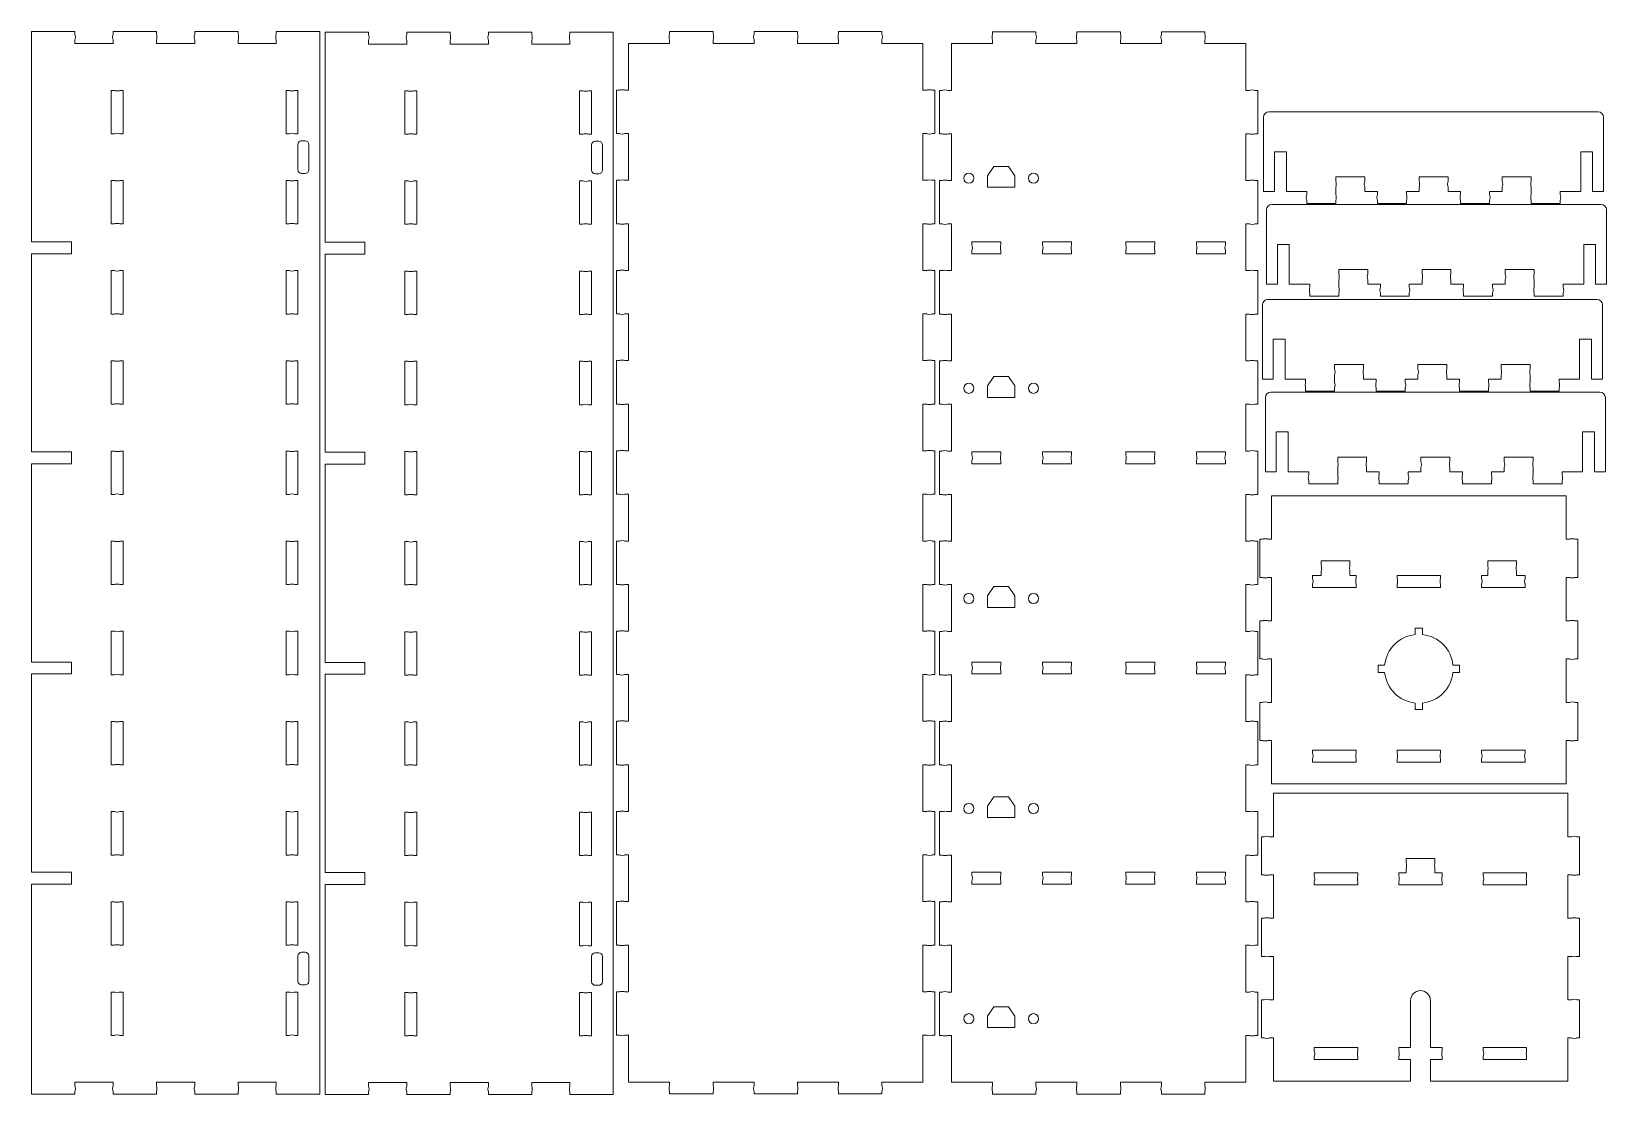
# Model space of a CAD drawing. Header units: inches. Extents: x -2.2 to 14.9, y -0.2 to 11.4.
import ezdxf

# ---------------------------------------------------------------- set-up
doc = ezdxf.new("R2010")
doc.units = ezdxf.units.IN
doc.header["$MEASUREMENT"] = 0
doc.layers.add('Visible', color=7, linetype='Continuous', lineweight=0)

# ---------------------------------------------------------------- blocks, each defined once
blk = doc.blocks.new('Block_1')
at = {"layer": 'Visible', "color": 1, "lineweight": 0, "true_color": 0xff0000}
for p, q in [((-1.717, 11.391), (-2.189, 11.391)), ((-2.189, 9.105), (-2.189, 11.391)), ((-1.717, 11.361), (-1.717, 11.391)), ((-1.302, 11.361), (-1.302, 11.391)), ((-0.83, 11.391), (-1.302, 11.391)), ((-0.83, 11.361), (-0.83, 11.391)), ((-0.415, 11.361), (-0.415, 11.391)), ((0.057, 11.391), (-0.415, 11.391)), ((0.057, 11.361), (0.057, 11.391)), ((0.472, 11.361), (0.472, 11.391)), ((0.944, 11.391), (0.472, 11.391)), ((0.944, -0.166), (0.944, 11.391)), ((1.476, 11.386), (1.003, 11.386)), ((1.003, 9.101), (1.003, 11.386)), ((1.476, 11.357), (1.476, 11.386)), ((1.891, 11.357), (1.891, 11.386)), ((2.363, 11.386), (1.891, 11.386)), ((2.363, 11.357), (2.363, 11.386)), ((2.778, 11.357), (2.778, 11.386)), ((3.25, 11.386), (2.778, 11.386)), ((3.25, 11.357), (3.25, 11.386)), ((3.665, 11.357), (3.665, 11.386)), ((4.137, 11.386), (3.665, 11.386)), ((4.137, -0.171), (4.137, 11.386)), ((4.749, 11.363), (4.749, 11.393)), ((5.222, 11.393), (4.749, 11.393)), ((4.749, 11.263), (4.749, 11.304)), ((5.222, 11.363), (5.222, 11.393)), ((5.222, 11.263), (5.222, 11.304)), ((5.667, 11.363), (5.667, 11.393)), ((6.14, 11.393), (5.667, 11.393)), ((5.667, 11.263), (5.667, 11.304)), ((6.14, 11.363), (6.14, 11.393)), ((6.14, 11.263), (6.14, 11.304)), ((6.586, 11.363), (6.586, 11.393)), ((7.058, 11.393), (6.586, 11.393)), ((6.586, 11.263), (6.586, 11.304)), ((7.058, 11.363), (7.058, 11.393)), ((7.058, 11.263), (7.058, 11.304)), ((8.26, 11.361), (8.26, 11.39)), ((8.732, 11.39), (8.26, 11.39)), ((8.732, 11.361), (8.732, 11.39)), ((9.178, 11.361), (9.178, 11.39)), ((9.651, 11.39), (9.178, 11.39)), ((9.651, 11.361), (9.651, 11.39)), ((10.096, 11.361), (10.096, 11.39)), ((10.569, 11.39), (10.096, 11.39)), ((10.569, 11.361), (10.569, 11.39)), ((-1.717, 11.261), (-1.717, 11.302)), ((-1.717, 11.261), (-1.302, 11.261)), ((-1.302, 11.261), (-1.302, 11.302)), ((-0.83, 11.261), (-0.83, 11.302)), ((-0.83, 11.261), (-0.415, 11.261)), ((-0.415, 11.261), (-0.415, 11.302)), ((0.057, 11.261), (0.057, 11.302)), ((0.057, 11.261), (0.472, 11.261)), ((0.472, 11.261), (0.472, 11.302)), ((1.476, 11.256), (1.476, 11.298)), ((1.476, 11.256), (1.891, 11.256)), ((1.891, 11.256), (1.891, 11.298)), ((2.363, 11.256), (2.363, 11.298)), ((2.363, 11.256), (2.778, 11.256)), ((2.778, 11.256), (2.778, 11.298)), ((3.25, 11.256), (3.25, 11.298)), ((3.25, 11.256), (3.665, 11.256)), ((3.665, 11.256), (3.665, 11.298)), ((4.303, 10.754), (4.303, 11.263)), ((4.303, 11.263), (4.749, 11.263)), ((5.222, 11.263), (5.667, 11.263)), ((6.14, 11.263), (6.586, 11.263)), ((7.058, 11.263), (7.504, 11.263)), ((7.504, 10.754), (7.504, 11.263)), ((7.814, 10.752), (7.814, 11.261)), ((7.814, 11.261), (8.26, 11.261)), ((8.26, 11.261), (8.26, 11.302)), ((8.732, 11.261), (8.732, 11.302)), ((8.732, 11.261), (9.178, 11.261)), ((9.178, 11.261), (9.178, 11.302)), ((9.651, 11.261), (9.651, 11.302)), ((9.651, 11.261), (10.096, 11.261)), ((10.096, 11.261), (10.096, 11.302)), ((10.569, 11.261), (10.569, 11.302)), ((10.569, 11.261), (11.015, 11.261)), ((11.015, 10.752), (11.015, 11.261)), ((-1.323, 10.752), (-1.288, 10.752)), ((-1.323, 10.28), (-1.323, 10.752)), ((-1.229, 10.752), (-1.193, 10.752)), ((-1.193, 10.28), (-1.193, 10.752)), ((0.578, 10.752), (0.614, 10.752)), ((0.578, 10.28), (0.578, 10.752)), ((0.673, 10.752), (0.708, 10.752)), ((0.708, 10.28), (0.708, 10.752)), ((1.87, 10.748), (1.905, 10.748)), ((1.87, 10.276), (1.87, 10.748)), ((1.964, 10.748), (1.999, 10.748)), ((1.999, 10.276), (1.999, 10.748)), ((3.771, 10.748), (3.807, 10.748)), ((3.771, 10.276), (3.771, 10.748)), ((3.866, 10.748), (3.901, 10.748)), ((3.901, 10.276), (3.901, 10.748)), ((4.173, 10.754), (4.173, 10.282)), ((4.203, 10.754), (4.173, 10.754)), ((4.303, 10.754), (4.262, 10.754)), ((7.504, 10.754), (7.545, 10.754)), ((7.604, 10.754), (7.634, 10.754)), ((7.634, 10.754), (7.634, 10.282)), ((7.684, 10.752), (7.684, 10.28)), ((7.714, 10.752), (7.684, 10.752)), ((7.814, 10.752), (7.773, 10.752)), ((11.015, 10.752), (11.056, 10.752)), ((11.115, 10.752), (11.145, 10.752)), ((11.145, 10.752), (11.145, 10.28)), ((11.207, 10.459), (11.207, 9.652)), ((11.266, 10.518), (14.844, 10.518)), ((14.904, 10.459), (14.904, 9.652)), ((-1.323, 10.28), (-1.288, 10.28)), ((-1.229, 10.28), (-1.193, 10.28)), ((0.578, 10.28), (0.614, 10.28)), ((0.673, 10.28), (0.708, 10.28)), ((1.87, 10.276), (1.905, 10.276)), ((1.964, 10.276), (1.999, 10.276)), ((3.771, 10.276), (3.807, 10.276)), ((3.866, 10.276), (3.901, 10.276)), ((4.203, 10.282), (4.173, 10.282)), ((4.303, 10.282), (4.262, 10.282)), ((4.303, 9.774), (4.303, 10.282)), ((7.504, 10.282), (7.545, 10.282)), ((7.504, 9.774), (7.504, 10.282)), ((7.604, 10.282), (7.634, 10.282)), ((7.714, 10.28), (7.684, 10.28)), ((7.814, 10.28), (7.773, 10.28)), ((7.814, 9.771), (7.814, 10.28)), ((11.015, 10.28), (11.056, 10.28)), ((11.015, 9.771), (11.015, 10.28)), ((11.115, 10.28), (11.145, 10.28)), ((0.708, 9.888), (0.708, 10.164)), ((0.748, 10.203), (0.787, 10.203)), ((0.826, 9.888), (0.826, 10.164)), ((3.901, 9.884), (3.901, 10.159)), ((3.94, 10.199), (3.98, 10.199)), ((4.019, 9.884), (4.019, 10.159)), ((11.325, 10.085), (11.455, 10.085)), ((11.325, 9.652), (11.325, 10.085)), ((11.455, 9.652), (11.455, 10.085)), ((14.785, 10.085), (14.656, 10.085)), ((14.656, 9.652), (14.656, 10.085)), ((14.785, 9.652), (14.785, 10.085)), ((-1.323, 9.772), (-1.288, 9.772)), ((-1.323, 9.299), (-1.323, 9.772)), ((-1.229, 9.772), (-1.193, 9.772)), ((-1.193, 9.299), (-1.193, 9.772)), ((0.578, 9.772), (0.614, 9.772)), ((0.578, 9.299), (0.578, 9.772)), ((0.673, 9.772), (0.708, 9.772)), ((0.708, 9.299), (0.708, 9.772)), ((0.748, 9.849), (0.787, 9.849)), ((1.87, 9.767), (1.905, 9.767)), ((1.87, 9.295), (1.87, 9.767)), ((1.964, 9.767), (1.999, 9.767)), ((1.999, 9.295), (1.999, 9.767)), ((3.771, 9.767), (3.807, 9.767)), ((3.771, 9.295), (3.771, 9.767)), ((3.866, 9.767), (3.901, 9.767)), ((3.901, 9.295), (3.901, 9.767)), ((3.94, 9.844), (3.98, 9.844)), ((4.173, 9.774), (4.173, 9.301)), ((4.203, 9.774), (4.173, 9.774)), ((4.303, 9.774), (4.262, 9.774)), ((7.504, 9.774), (7.545, 9.774)), ((7.604, 9.774), (7.634, 9.774)), ((7.634, 9.774), (7.634, 9.301)), ((7.684, 9.771), (7.684, 9.299)), ((7.714, 9.771), (7.684, 9.771)), ((7.814, 9.771), (7.773, 9.771)), ((8.275, 9.925), (8.204, 9.823)), ((8.204, 9.823), (8.204, 9.699)), ((8.275, 9.925), (8.433, 9.925)), ((8.433, 9.925), (8.504, 9.823)), ((8.504, 9.823), (8.504, 9.699)), ((11.015, 9.771), (11.056, 9.771)), ((11.115, 9.771), (11.145, 9.771)), ((11.145, 9.771), (11.145, 9.299)), ((11.992, 9.81), (12.307, 9.81)), ((11.992, 9.81), (11.992, 9.761)), ((12.307, 9.81), (12.307, 9.761)), ((12.898, 9.81), (13.213, 9.81)), ((12.898, 9.81), (12.898, 9.761)), ((13.213, 9.81), (13.213, 9.761)), ((14.118, 9.81), (13.803, 9.81)), ((13.803, 9.81), (13.803, 9.761)), ((14.118, 9.81), (14.118, 9.761)), ((8.204, 9.699), (8.504, 9.699)), ((11.207, 9.652), (11.325, 9.652)), ((11.455, 9.652), (11.677, 9.652)), ((11.677, 9.652), (11.677, 9.617)), ((11.992, 9.701), (11.992, 9.617)), ((12.307, 9.701), (12.307, 9.652)), ((12.307, 9.652), (12.445, 9.652)), ((12.445, 9.652), (12.445, 9.617)), ((12.76, 9.652), (12.76, 9.617)), ((12.76, 9.652), (12.898, 9.652)), ((12.898, 9.701), (12.898, 9.652)), ((13.213, 9.701), (13.213, 9.652)), ((13.213, 9.652), (13.35, 9.652)), ((13.35, 9.652), (13.35, 9.617)), ((13.665, 9.652), (13.665, 9.617)), ((13.665, 9.652), (13.803, 9.652)), ((13.803, 9.701), (13.803, 9.652)), ((14.118, 9.701), (14.118, 9.617)), ((14.433, 9.652), (14.433, 9.617)), ((14.433, 9.652), (14.656, 9.652)), ((14.785, 9.652), (14.904, 9.652)), ((11.239, 9.451), (11.239, 8.644)), ((11.298, 9.51), (14.877, 9.51)), ((11.677, 9.558), (11.677, 9.522)), ((11.677, 9.522), (11.992, 9.522)), ((11.992, 9.558), (11.992, 9.522)), ((12.445, 9.558), (12.445, 9.522)), ((12.445, 9.522), (12.76, 9.522)), ((12.76, 9.558), (12.76, 9.522)), ((13.35, 9.558), (13.35, 9.522)), ((13.665, 9.522), (13.35, 9.522)), ((13.665, 9.558), (13.665, 9.522)), ((14.118, 9.558), (14.118, 9.522)), ((14.433, 9.522), (14.118, 9.522)), ((14.433, 9.558), (14.433, 9.522)), ((14.936, 9.451), (14.936, 8.644)), ((-1.323, 9.299), (-1.288, 9.299)), ((-1.229, 9.299), (-1.193, 9.299)), ((0.578, 9.299), (0.614, 9.299)), ((0.673, 9.299), (0.708, 9.299)), ((1.87, 9.295), (1.905, 9.295)), ((1.964, 9.295), (1.999, 9.295)), ((3.771, 9.295), (3.807, 9.295)), ((3.866, 9.295), (3.901, 9.295)), ((4.203, 9.301), (4.173, 9.301)), ((4.303, 9.301), (4.262, 9.301)), ((4.303, 8.793), (4.303, 9.301)), ((7.504, 9.301), (7.545, 9.301)), ((7.504, 8.793), (7.504, 9.301)), ((7.604, 9.301), (7.634, 9.301)), ((7.714, 9.299), (7.684, 9.299)), ((7.814, 9.299), (7.773, 9.299)), ((7.814, 8.791), (7.814, 9.299)), ((11.015, 9.299), (11.056, 9.299)), ((11.015, 8.791), (11.015, 9.299)), ((11.115, 9.299), (11.145, 9.299)), ((-2.189, 9.105), (-1.756, 9.105)), ((-1.756, 9.105), (-1.756, 8.975)), ((1.003, 9.101), (1.436, 9.101)), ((1.436, 9.101), (1.436, 8.971)), ((8.351, 9.105), (8.036, 9.105)), ((8.036, 9.105), (8.036, 9.07)), ((8.351, 9.105), (8.351, 9.07)), ((8.804, 9.105), (9.119, 9.105)), ((8.804, 9.07), (8.804, 9.105)), ((9.119, 9.07), (9.119, 9.105)), ((9.71, 9.105), (10.025, 9.105)), ((9.71, 9.105), (9.71, 9.07)), ((10.025, 9.105), (10.025, 9.07)), ((10.477, 9.105), (10.792, 9.105)), ((10.477, 9.07), (10.477, 9.105)), ((10.792, 9.07), (10.792, 9.105)), ((11.357, 9.077), (11.487, 9.077)), ((11.357, 8.644), (11.357, 9.077)), ((11.487, 8.644), (11.487, 9.077)), ((14.818, 9.077), (14.688, 9.077)), ((14.688, 8.644), (14.688, 9.077)), ((14.818, 8.644), (14.818, 9.077)), ((-2.189, 6.82), (-2.189, 8.975)), ((-2.189, 8.975), (-1.756, 8.975)), ((1.003, 6.815), (1.003, 8.971)), ((1.003, 8.971), (1.436, 8.971)), ((8.036, 9.011), (8.036, 8.975)), ((8.351, 8.975), (8.036, 8.975)), ((8.351, 9.011), (8.351, 8.975)), ((8.804, 8.975), (8.804, 9.011)), ((8.804, 8.975), (9.119, 8.975)), ((9.119, 8.975), (9.119, 9.011)), ((9.71, 9.011), (9.71, 8.975)), ((9.71, 8.975), (10.025, 8.975)), ((10.025, 9.011), (10.025, 8.975)), ((10.477, 8.975), (10.477, 9.011)), ((10.477, 8.975), (10.792, 8.975)), ((10.792, 8.975), (10.792, 9.011)), ((-1.323, 8.791), (-1.288, 8.791)), ((-1.323, 8.318), (-1.323, 8.791)), ((-1.229, 8.791), (-1.193, 8.791)), ((-1.193, 8.318), (-1.193, 8.791)), ((0.578, 8.791), (0.614, 8.791)), ((0.578, 8.318), (0.578, 8.791)), ((0.673, 8.791), (0.708, 8.791)), ((0.708, 8.318), (0.708, 8.791)), ((1.87, 8.786), (1.905, 8.786)), ((1.87, 8.314), (1.87, 8.786)), ((1.964, 8.786), (1.999, 8.786)), ((1.999, 8.314), (1.999, 8.786)), ((3.771, 8.786), (3.807, 8.786)), ((3.771, 8.314), (3.771, 8.786)), ((3.866, 8.786), (3.901, 8.786)), ((3.901, 8.314), (3.901, 8.786)), ((4.173, 8.793), (4.173, 8.32)), ((4.203, 8.793), (4.173, 8.793)), ((4.303, 8.793), (4.262, 8.793)), ((7.504, 8.793), (7.545, 8.793)), ((7.604, 8.793), (7.634, 8.793)), ((7.634, 8.793), (7.634, 8.32)), ((7.684, 8.791), (7.684, 8.318)), ((7.714, 8.791), (7.684, 8.791)), ((7.814, 8.791), (7.773, 8.791)), ((11.015, 8.791), (11.056, 8.791)), ((11.115, 8.791), (11.145, 8.791)), ((11.145, 8.791), (11.145, 8.318)), ((12.025, 8.802), (12.34, 8.802)), ((12.025, 8.802), (12.025, 8.752)), ((12.34, 8.802), (12.34, 8.752)), ((12.93, 8.802), (13.245, 8.802)), ((12.93, 8.802), (12.93, 8.752)), ((13.245, 8.802), (13.245, 8.752)), ((14.151, 8.802), (13.836, 8.802)), ((13.836, 8.802), (13.836, 8.752)), ((14.151, 8.802), (14.151, 8.752)), ((11.239, 8.644), (11.357, 8.644)), ((11.487, 8.644), (11.71, 8.644)), ((11.71, 8.644), (11.71, 8.609)), ((12.025, 8.693), (12.025, 8.609)), ((12.34, 8.693), (12.34, 8.644)), ((12.34, 8.644), (12.477, 8.644)), ((12.477, 8.644), (12.477, 8.609)), ((12.792, 8.644), (12.792, 8.609)), ((12.792, 8.644), (12.93, 8.644)), ((12.93, 8.693), (12.93, 8.644)), ((13.245, 8.693), (13.245, 8.644)), ((13.245, 8.644), (13.383, 8.644)), ((13.383, 8.644), (13.383, 8.609)), ((13.698, 8.644), (13.698, 8.609)), ((13.698, 8.644), (13.836, 8.644)), ((13.836, 8.693), (13.836, 8.644)), ((14.151, 8.693), (14.151, 8.609)), ((14.466, 8.644), (14.466, 8.609)), ((14.466, 8.644), (14.688, 8.644)), ((14.818, 8.644), (14.936, 8.644)), ((11.195, 8.418), (11.195, 7.611)), ((11.254, 8.477), (14.833, 8.477)), ((11.71, 8.55), (11.71, 8.514)), ((11.71, 8.514), (12.025, 8.514)), ((12.025, 8.55), (12.025, 8.514)), ((12.477, 8.55), (12.477, 8.514)), ((12.477, 8.514), (12.792, 8.514)), ((12.792, 8.55), (12.792, 8.514)), ((13.383, 8.55), (13.383, 8.514)), ((13.698, 8.514), (13.383, 8.514)), ((13.698, 8.55), (13.698, 8.514)), ((14.151, 8.55), (14.151, 8.514)), ((14.466, 8.514), (14.151, 8.514)), ((14.466, 8.55), (14.466, 8.514)), ((14.892, 8.418), (14.892, 7.611)), ((-1.323, 8.318), (-1.288, 8.318)), ((-1.229, 8.318), (-1.193, 8.318)), ((0.578, 8.318), (0.614, 8.318)), ((0.673, 8.318), (0.708, 8.318)), ((1.87, 8.314), (1.905, 8.314)), ((1.964, 8.314), (1.999, 8.314)), ((3.771, 8.314), (3.807, 8.314)), ((3.866, 8.314), (3.901, 8.314)), ((4.203, 8.32), (4.173, 8.32)), ((4.303, 8.32), (4.262, 8.32)), ((4.303, 7.812), (4.303, 8.32)), ((7.504, 8.32), (7.545, 8.32)), ((7.504, 7.812), (7.504, 8.32)), ((7.604, 8.32), (7.634, 8.32)), ((7.714, 8.318), (7.684, 8.318)), ((7.814, 8.318), (7.773, 8.318)), ((7.814, 7.81), (7.814, 8.318)), ((11.015, 8.318), (11.056, 8.318)), ((11.015, 7.81), (11.015, 8.318)), ((11.115, 8.318), (11.145, 8.318)), ((11.313, 8.044), (11.443, 8.044)), ((11.313, 7.611), (11.313, 8.044)), ((11.443, 7.611), (11.443, 8.044)), ((14.773, 8.044), (14.644, 8.044)), ((14.644, 7.611), (14.644, 8.044)), ((14.773, 7.611), (14.773, 8.044)), ((-1.323, 7.81), (-1.288, 7.81)), ((-1.323, 7.337), (-1.323, 7.81)), ((-1.229, 7.81), (-1.193, 7.81)), ((-1.193, 7.337), (-1.193, 7.81)), ((0.578, 7.81), (0.614, 7.81)), ((0.578, 7.337), (0.578, 7.81)), ((0.673, 7.81), (0.708, 7.81)), ((0.708, 7.337), (0.708, 7.81)), ((1.87, 7.806), (1.905, 7.806)), ((1.87, 7.333), (1.87, 7.806)), ((1.964, 7.806), (1.999, 7.806)), ((1.999, 7.333), (1.999, 7.806)), ((3.771, 7.806), (3.807, 7.806)), ((3.771, 7.333), (3.771, 7.806)), ((3.866, 7.806), (3.901, 7.806)), ((3.901, 7.333), (3.901, 7.806)), ((4.173, 7.812), (4.173, 7.339)), ((4.203, 7.812), (4.173, 7.812)), ((4.303, 7.812), (4.262, 7.812)), ((7.504, 7.812), (7.545, 7.812)), ((7.604, 7.812), (7.634, 7.812)), ((7.634, 7.812), (7.634, 7.339)), ((7.684, 7.81), (7.684, 7.337)), ((7.714, 7.81), (7.684, 7.81)), ((7.814, 7.81), (7.773, 7.81)), ((11.015, 7.81), (11.056, 7.81)), ((11.115, 7.81), (11.145, 7.81)), ((11.145, 7.81), (11.145, 7.337)), ((11.98, 7.769), (12.295, 7.769)), ((11.98, 7.769), (11.98, 7.719)), ((12.295, 7.769), (12.295, 7.719)), ((12.886, 7.769), (13.201, 7.769)), ((12.886, 7.769), (12.886, 7.719)), ((13.201, 7.769), (13.201, 7.719)), ((14.106, 7.769), (13.791, 7.769)), ((13.791, 7.769), (13.791, 7.719)), ((14.106, 7.769), (14.106, 7.719)), ((8.275, 7.639), (8.204, 7.537)), ((8.204, 7.537), (8.204, 7.413)), ((8.275, 7.639), (8.433, 7.639)), ((8.433, 7.639), (8.504, 7.537)), ((8.504, 7.537), (8.504, 7.413)), ((11.195, 7.611), (11.313, 7.611)), ((11.443, 7.611), (11.665, 7.611)), ((11.665, 7.611), (11.665, 7.576)), ((11.98, 7.66), (11.98, 7.576)), ((12.295, 7.66), (12.295, 7.611)), ((12.295, 7.611), (12.433, 7.611)), ((12.433, 7.611), (12.433, 7.576)), ((12.748, 7.611), (12.748, 7.576)), ((12.748, 7.611), (12.886, 7.611)), ((12.886, 7.66), (12.886, 7.611)), ((13.201, 7.66), (13.201, 7.611)), ((13.201, 7.611), (13.338, 7.611)), ((13.338, 7.611), (13.338, 7.576)), ((13.653, 7.611), (13.653, 7.576)), ((13.653, 7.611), (13.791, 7.611)), ((13.791, 7.66), (13.791, 7.611)), ((14.106, 7.66), (14.106, 7.576)), ((14.421, 7.611), (14.421, 7.576)), ((14.421, 7.611), (14.644, 7.611)), ((14.773, 7.611), (14.892, 7.611)), ((8.204, 7.413), (8.504, 7.413)), ((11.227, 7.41), (11.227, 6.603)), ((11.286, 7.469), (14.865, 7.469)), ((11.665, 7.517), (11.665, 7.481)), ((11.665, 7.481), (11.98, 7.481)), ((11.98, 7.517), (11.98, 7.481)), ((12.433, 7.517), (12.433, 7.481)), ((12.433, 7.481), (12.748, 7.481)), ((12.748, 7.517), (12.748, 7.481)), ((13.338, 7.517), (13.338, 7.481)), ((13.653, 7.481), (13.338, 7.481)), ((13.653, 7.517), (13.653, 7.481)), ((14.106, 7.517), (14.106, 7.481)), ((14.421, 7.481), (14.106, 7.481)), ((14.421, 7.517), (14.421, 7.481)), ((14.924, 7.41), (14.924, 6.603)), ((-1.323, 7.337), (-1.288, 7.337)), ((-1.229, 7.337), (-1.193, 7.337)), ((0.578, 7.337), (0.614, 7.337)), ((0.673, 7.337), (0.708, 7.337)), ((1.87, 7.333), (1.905, 7.333)), ((1.964, 7.333), (1.999, 7.333)), ((3.771, 7.333), (3.807, 7.333)), ((3.866, 7.333), (3.901, 7.333)), ((4.203, 7.339), (4.173, 7.339)), ((4.303, 7.339), (4.262, 7.339)), ((4.303, 6.831), (4.303, 7.339)), ((7.504, 7.339), (7.545, 7.339)), ((7.504, 6.831), (7.504, 7.339)), ((7.604, 7.339), (7.634, 7.339)), ((7.714, 7.337), (7.684, 7.337)), ((7.814, 7.337), (7.773, 7.337)), ((7.814, 6.829), (7.814, 7.337)), ((11.015, 7.337), (11.056, 7.337)), ((11.015, 6.829), (11.015, 7.337)), ((11.115, 7.337), (11.145, 7.337)), ((11.345, 7.036), (11.475, 7.036)), ((11.345, 6.603), (11.345, 7.036)), ((11.475, 6.603), (11.475, 7.036)), ((14.806, 7.036), (14.676, 7.036)), ((14.676, 6.603), (14.676, 7.036)), ((14.806, 6.603), (14.806, 7.036)), ((-2.189, 6.82), (-1.756, 6.82)), ((-2.189, 4.534), (-2.189, 6.69)), ((-2.189, 6.69), (-1.756, 6.69)), ((-1.756, 6.82), (-1.756, 6.69)), ((-1.323, 6.829), (-1.288, 6.829)), ((-1.323, 6.357), (-1.323, 6.829)), ((-1.229, 6.829), (-1.193, 6.829)), ((-1.193, 6.357), (-1.193, 6.829)), ((0.578, 6.829), (0.614, 6.829)), ((0.578, 6.357), (0.578, 6.829)), ((0.673, 6.829), (0.708, 6.829)), ((0.708, 6.357), (0.708, 6.829)), ((1.003, 6.815), (1.436, 6.815)), ((1.003, 4.53), (1.003, 6.686)), ((1.003, 6.686), (1.436, 6.686)), ((1.436, 6.815), (1.436, 6.686)), ((1.87, 6.825), (1.905, 6.825)), ((1.87, 6.352), (1.87, 6.825)), ((1.964, 6.825), (1.999, 6.825)), ((1.999, 6.352), (1.999, 6.825)), ((3.771, 6.825), (3.807, 6.825)), ((3.771, 6.352), (3.771, 6.825)), ((3.866, 6.825), (3.901, 6.825)), ((3.901, 6.352), (3.901, 6.825)), ((4.173, 6.831), (4.173, 6.359)), ((4.203, 6.831), (4.173, 6.831)), ((4.303, 6.831), (4.262, 6.831)), ((7.504, 6.831), (7.545, 6.831)), ((7.604, 6.831), (7.634, 6.831)), ((7.634, 6.831), (7.634, 6.359)), ((7.684, 6.829), (7.684, 6.356)), ((7.714, 6.829), (7.684, 6.829)), ((7.814, 6.829), (7.773, 6.829)), ((8.351, 6.82), (8.036, 6.82)), ((8.036, 6.82), (8.036, 6.784)), ((8.036, 6.725), (8.036, 6.69)), ((8.351, 6.69), (8.036, 6.69)), ((8.351, 6.82), (8.351, 6.784)), ((8.351, 6.725), (8.351, 6.69)), ((8.804, 6.82), (9.119, 6.82)), ((8.804, 6.784), (8.804, 6.82)), ((8.804, 6.69), (8.804, 6.725)), ((8.804, 6.69), (9.119, 6.69)), ((9.119, 6.784), (9.119, 6.82)), ((9.119, 6.69), (9.119, 6.725)), ((9.71, 6.82), (10.025, 6.82)), ((9.71, 6.82), (9.71, 6.784)), ((9.71, 6.725), (9.71, 6.69)), ((9.71, 6.69), (10.025, 6.69)), ((10.025, 6.82), (10.025, 6.784)), ((10.025, 6.725), (10.025, 6.69)), ((10.477, 6.82), (10.792, 6.82)), ((10.477, 6.784), (10.477, 6.82)), ((10.477, 6.69), (10.477, 6.725)), ((10.477, 6.69), (10.792, 6.69)), ((10.792, 6.784), (10.792, 6.82)), ((10.792, 6.69), (10.792, 6.725)), ((11.015, 6.829), (11.056, 6.829)), ((11.115, 6.829), (11.145, 6.829)), ((11.145, 6.829), (11.145, 6.356)), ((12.013, 6.761), (12.328, 6.761)), ((12.013, 6.761), (12.013, 6.711)), ((12.328, 6.761), (12.328, 6.711)), ((12.918, 6.761), (13.233, 6.761)), ((12.918, 6.761), (12.918, 6.711)), ((13.233, 6.761), (13.233, 6.711)), ((14.139, 6.761), (13.824, 6.761)), ((13.824, 6.761), (13.824, 6.711)), ((14.139, 6.761), (14.139, 6.711)), ((11.227, 6.603), (11.345, 6.603)), ((11.475, 6.603), (11.698, 6.603)), ((11.698, 6.603), (11.698, 6.568)), ((11.698, 6.509), (11.698, 6.473)), ((12.013, 6.652), (12.013, 6.568)), ((12.013, 6.509), (12.013, 6.473)), ((12.328, 6.652), (12.328, 6.603)), ((12.328, 6.603), (12.465, 6.603)), ((12.465, 6.603), (12.465, 6.568)), ((12.465, 6.509), (12.465, 6.473)), ((12.78, 6.603), (12.78, 6.568)), ((12.78, 6.603), (12.918, 6.603)), ((12.78, 6.509), (12.78, 6.473)), ((12.918, 6.652), (12.918, 6.603)), ((13.233, 6.652), (13.233, 6.603)), ((13.233, 6.603), (13.371, 6.603)), ((13.371, 6.603), (13.371, 6.568)), ((13.371, 6.509), (13.371, 6.473)), ((13.686, 6.603), (13.686, 6.568)), ((13.686, 6.603), (13.824, 6.603)), ((13.686, 6.509), (13.686, 6.473)), ((13.824, 6.652), (13.824, 6.603)), ((14.139, 6.652), (14.139, 6.568)), ((14.139, 6.509), (14.139, 6.473)), ((14.454, 6.603), (14.454, 6.568)), ((14.454, 6.603), (14.676, 6.603)), ((14.454, 6.509), (14.454, 6.473)), ((14.806, 6.603), (14.924, 6.603)), ((-1.323, 6.357), (-1.288, 6.357)), ((-1.229, 6.357), (-1.193, 6.357)), ((0.578, 6.357), (0.614, 6.357)), ((0.673, 6.357), (0.708, 6.357)), ((1.87, 6.352), (1.905, 6.352)), ((1.964, 6.352), (1.999, 6.352)), ((3.771, 6.352), (3.807, 6.352)), ((3.866, 6.352), (3.901, 6.352)), ((4.203, 6.359), (4.173, 6.359)), ((4.303, 6.359), (4.262, 6.359)), ((4.303, 5.85), (4.303, 6.359)), ((7.504, 6.359), (7.545, 6.359)), ((7.504, 5.85), (7.504, 6.359)), ((7.604, 6.359), (7.634, 6.359)), ((7.714, 6.356), (7.684, 6.356)), ((7.814, 6.356), (7.773, 6.356)), ((7.814, 5.848), (7.814, 6.356)), ((11.015, 6.356), (11.056, 6.356)), ((11.015, 5.848), (11.015, 6.356)), ((11.115, 6.356), (11.145, 6.356)), ((11.295, 6.342), (11.295, 5.87)), ((11.295, 6.342), (14.496, 6.342)), ((11.698, 6.473), (12.013, 6.473)), ((12.465, 6.473), (12.78, 6.473)), ((13.686, 6.473), (13.371, 6.473)), ((14.454, 6.473), (14.139, 6.473)), ((14.496, 6.342), (14.496, 5.87)), ((-1.323, 5.848), (-1.288, 5.848)), ((-1.323, 5.376), (-1.323, 5.848)), ((-1.229, 5.848), (-1.193, 5.848)), ((-1.193, 5.376), (-1.193, 5.848)), ((0.578, 5.848), (0.614, 5.848)), ((0.578, 5.376), (0.578, 5.848)), ((0.673, 5.848), (0.708, 5.848)), ((0.708, 5.376), (0.708, 5.848)), ((1.87, 5.844), (1.905, 5.844)), ((1.87, 5.372), (1.87, 5.844)), ((1.964, 5.844), (1.999, 5.844)), ((1.999, 5.372), (1.999, 5.844)), ((3.771, 5.844), (3.807, 5.844)), ((3.771, 5.372), (3.771, 5.844)), ((3.866, 5.844), (3.901, 5.844)), ((3.901, 5.372), (3.901, 5.844)), ((4.173, 5.85), (4.173, 5.378)), ((4.203, 5.85), (4.173, 5.85)), ((4.303, 5.85), (4.262, 5.85)), ((7.504, 5.85), (7.545, 5.85)), ((7.604, 5.85), (7.634, 5.85)), ((7.634, 5.85), (7.634, 5.378)), ((7.684, 5.848), (7.684, 5.376)), ((7.714, 5.848), (7.684, 5.848)), ((7.814, 5.848), (7.773, 5.848)), ((11.015, 5.848), (11.056, 5.848)), ((11.115, 5.848), (11.145, 5.848)), ((11.145, 5.848), (11.145, 5.376)), ((11.165, 5.455), (11.165, 5.87)), ((11.195, 5.87), (11.165, 5.87)), ((11.295, 5.87), (11.254, 5.87)), ((14.496, 5.87), (14.537, 5.87)), ((14.596, 5.87), (14.626, 5.87)), ((14.626, 5.455), (14.626, 5.87)), ((11.833, 5.633), (12.147, 5.633)), ((11.833, 5.584), (11.833, 5.633)), ((11.833, 5.476), (11.833, 5.525)), ((12.147, 5.584), (12.147, 5.633)), ((12.147, 5.476), (12.147, 5.525)), ((13.959, 5.633), (13.644, 5.633)), ((13.644, 5.584), (13.644, 5.633)), ((13.644, 5.476), (13.644, 5.525)), ((13.959, 5.584), (13.959, 5.633)), ((13.959, 5.476), (13.959, 5.525)), ((-1.323, 5.376), (-1.288, 5.376)), ((-1.229, 5.376), (-1.193, 5.376)), ((0.578, 5.376), (0.614, 5.376)), ((0.673, 5.376), (0.708, 5.376)), ((1.87, 5.372), (1.905, 5.372)), ((1.964, 5.372), (1.999, 5.372)), ((3.771, 5.372), (3.807, 5.372)), ((3.866, 5.372), (3.901, 5.372)), ((4.203, 5.378), (4.173, 5.378)), ((4.303, 5.378), (4.262, 5.378)), ((4.303, 4.869), (4.303, 5.378)), ((7.504, 5.378), (7.545, 5.378)), ((7.504, 4.869), (7.504, 5.378)), ((7.604, 5.378), (7.634, 5.378)), ((7.714, 5.376), (7.684, 5.376)), ((7.814, 5.376), (7.773, 5.376)), ((7.814, 4.867), (7.814, 5.376)), ((8.275, 5.354), (8.204, 5.252)), ((8.275, 5.354), (8.433, 5.354)), ((8.433, 5.354), (8.504, 5.252)), ((11.015, 5.376), (11.056, 5.376)), ((11.015, 4.867), (11.015, 5.376)), ((11.115, 5.376), (11.145, 5.376)), ((11.195, 5.455), (11.165, 5.455)), ((11.295, 5.455), (11.254, 5.455)), ((11.295, 5.455), (11.295, 4.983)), ((11.741, 5.476), (11.741, 5.441)), ((11.741, 5.476), (11.833, 5.476)), ((11.741, 5.381), (11.741, 5.346)), ((11.741, 5.346), (12.213, 5.346)), ((12.147, 5.476), (12.213, 5.476)), ((12.213, 5.476), (12.213, 5.441)), ((12.213, 5.381), (12.213, 5.346)), ((12.659, 5.476), (13.132, 5.476)), ((12.659, 5.476), (12.659, 5.441)), ((12.659, 5.381), (12.659, 5.346)), ((12.659, 5.346), (13.132, 5.346)), ((13.132, 5.476), (13.132, 5.441)), ((13.132, 5.381), (13.132, 5.346)), ((13.578, 5.476), (13.578, 5.441)), ((13.578, 5.476), (13.644, 5.476)), ((13.578, 5.381), (13.578, 5.346)), ((13.578, 5.346), (14.05, 5.346)), ((13.959, 5.476), (14.05, 5.476)), ((14.05, 5.476), (14.05, 5.441)), ((14.05, 5.381), (14.05, 5.346)), ((14.496, 5.455), (14.537, 5.455)), ((14.496, 5.455), (14.496, 4.983)), ((14.596, 5.455), (14.626, 5.455)), ((8.204, 5.252), (8.204, 5.128)), ((8.504, 5.252), (8.504, 5.128)), ((8.204, 5.128), (8.504, 5.128)), ((11.165, 4.568), (11.165, 4.983)), ((11.195, 4.983), (11.165, 4.983)), ((11.295, 4.983), (11.254, 4.983)), ((14.496, 4.983), (14.537, 4.983)), ((14.596, 4.983), (14.626, 4.983)), ((14.626, 4.568), (14.626, 4.983)), ((-1.323, 4.868), (-1.288, 4.868)), ((-1.323, 4.395), (-1.323, 4.868)), ((-1.229, 4.868), (-1.193, 4.868)), ((-1.193, 4.395), (-1.193, 4.868)), ((0.578, 4.868), (0.614, 4.868)), ((0.578, 4.395), (0.578, 4.868)), ((0.673, 4.868), (0.708, 4.868)), ((0.708, 4.395), (0.708, 4.868)), ((1.87, 4.863), (1.905, 4.863)), ((1.87, 4.391), (1.87, 4.863)), ((1.964, 4.863), (1.999, 4.863)), ((1.999, 4.391), (1.999, 4.863)), ((3.771, 4.863), (3.807, 4.863)), ((3.771, 4.391), (3.771, 4.863)), ((3.866, 4.863), (3.901, 4.863)), ((3.901, 4.391), (3.901, 4.863)), ((4.173, 4.869), (4.173, 4.397)), ((4.203, 4.869), (4.173, 4.869)), ((4.303, 4.869), (4.262, 4.869)), ((7.504, 4.869), (7.545, 4.869)), ((7.604, 4.869), (7.634, 4.869)), ((7.634, 4.869), (7.634, 4.397)), ((7.684, 4.867), (7.684, 4.395)), ((7.714, 4.867), (7.684, 4.867)), ((7.814, 4.867), (7.773, 4.867)), ((11.015, 4.867), (11.056, 4.867)), ((11.115, 4.867), (11.145, 4.867)), ((11.145, 4.867), (11.145, 4.395)), ((12.856, 4.903), (12.935, 4.903)), ((12.856, 4.903), (12.856, 4.832)), ((12.935, 4.903), (12.935, 4.832)), ((-2.189, 4.534), (-1.756, 4.534)), ((-1.756, 4.534), (-1.756, 4.404)), ((1.003, 4.53), (1.436, 4.53)), ((1.436, 4.53), (1.436, 4.4)), ((8.351, 4.534), (8.036, 4.534)), ((8.036, 4.534), (8.036, 4.499)), ((8.351, 4.534), (8.351, 4.499)), ((8.804, 4.534), (9.119, 4.534)), ((8.804, 4.499), (8.804, 4.534)), ((9.119, 4.499), (9.119, 4.534)), ((9.71, 4.534), (10.025, 4.534)), ((9.71, 4.534), (9.71, 4.499)), ((10.025, 4.534), (10.025, 4.499)), ((10.477, 4.534), (10.792, 4.534)), ((10.477, 4.499), (10.477, 4.534)), ((10.792, 4.499), (10.792, 4.534)), ((11.195, 4.568), (11.165, 4.568)), ((11.295, 4.568), (11.254, 4.568)), ((11.295, 4.568), (11.295, 4.095)), ((12.453, 4.5), (12.524, 4.5)), ((12.453, 4.5), (12.453, 4.421)), ((13.267, 4.5), (13.338, 4.5)), ((13.338, 4.5), (13.338, 4.421)), ((14.496, 4.568), (14.537, 4.568)), ((14.496, 4.568), (14.496, 4.095)), ((14.596, 4.568), (14.626, 4.568)), ((-2.189, 2.249), (-2.189, 4.404)), ((-2.189, 4.404), (-1.756, 4.404)), ((-1.323, 4.395), (-1.288, 4.395)), ((-1.229, 4.395), (-1.193, 4.395)), ((0.578, 4.395), (0.614, 4.395)), ((0.673, 4.395), (0.708, 4.395)), ((1.003, 2.245), (1.003, 4.4)), ((1.003, 4.4), (1.436, 4.4)), ((1.87, 4.391), (1.905, 4.391)), ((1.964, 4.391), (1.999, 4.391)), ((3.771, 4.391), (3.807, 4.391)), ((3.866, 4.391), (3.901, 4.391)), ((4.203, 4.397), (4.173, 4.397)), ((4.303, 4.397), (4.262, 4.397)), ((4.303, 3.889), (4.303, 4.397)), ((7.504, 4.397), (7.545, 4.397)), ((7.504, 3.889), (7.504, 4.397)), ((7.604, 4.397), (7.634, 4.397)), ((7.714, 4.395), (7.684, 4.395)), ((7.814, 4.395), (7.773, 4.395)), ((7.814, 3.886), (7.814, 4.395)), ((8.036, 4.44), (8.036, 4.404)), ((8.351, 4.404), (8.036, 4.404)), ((8.351, 4.44), (8.351, 4.404)), ((8.804, 4.404), (8.804, 4.44)), ((8.804, 4.404), (9.119, 4.404)), ((9.119, 4.404), (9.119, 4.44)), ((9.71, 4.44), (9.71, 4.404)), ((9.71, 4.404), (10.025, 4.404)), ((10.025, 4.44), (10.025, 4.404)), ((10.477, 4.404), (10.477, 4.44)), ((10.477, 4.404), (10.792, 4.404)), ((10.792, 4.404), (10.792, 4.44)), ((11.015, 4.395), (11.056, 4.395)), ((11.015, 3.886), (11.015, 4.395)), ((11.115, 4.395), (11.145, 4.395)), ((12.453, 4.421), (12.524, 4.421)), ((13.267, 4.421), (13.338, 4.421)), ((11.165, 3.681), (11.165, 4.095)), ((11.195, 4.095), (11.165, 4.095)), ((11.295, 4.095), (11.254, 4.095)), ((12.856, 4.088), (12.856, 4.017)), ((12.856, 4.017), (12.935, 4.017)), ((12.935, 4.088), (12.935, 4.017)), ((14.496, 4.095), (14.537, 4.095)), ((14.596, 4.095), (14.626, 4.095)), ((14.626, 3.681), (14.626, 4.095)), ((-1.323, 3.887), (-1.288, 3.887)), ((-1.323, 3.414), (-1.323, 3.887)), ((-1.229, 3.887), (-1.193, 3.887)), ((-1.193, 3.414), (-1.193, 3.887)), ((0.578, 3.887), (0.614, 3.887)), ((0.578, 3.414), (0.578, 3.887)), ((0.673, 3.887), (0.708, 3.887)), ((0.708, 3.414), (0.708, 3.887)), ((1.87, 3.882), (1.905, 3.882)), ((1.87, 3.41), (1.87, 3.882)), ((1.964, 3.882), (1.999, 3.882)), ((1.999, 3.41), (1.999, 3.882)), ((3.771, 3.882), (3.807, 3.882)), ((3.771, 3.41), (3.771, 3.882)), ((3.866, 3.882), (3.901, 3.882)), ((3.901, 3.41), (3.901, 3.882)), ((4.173, 3.889), (4.173, 3.416)), ((4.203, 3.889), (4.173, 3.889)), ((4.303, 3.889), (4.262, 3.889)), ((7.504, 3.889), (7.545, 3.889)), ((7.604, 3.889), (7.634, 3.889)), ((7.634, 3.889), (7.634, 3.416)), ((7.684, 3.886), (7.684, 3.414)), ((7.714, 3.886), (7.684, 3.886)), ((7.814, 3.886), (7.773, 3.886)), ((11.015, 3.886), (11.056, 3.886)), ((11.115, 3.886), (11.145, 3.886)), ((11.145, 3.886), (11.145, 3.414)), ((11.195, 3.681), (11.165, 3.681)), ((11.295, 3.681), (11.254, 3.681)), ((11.295, 3.681), (11.295, 3.208)), ((14.496, 3.681), (14.537, 3.681)), ((14.496, 3.681), (14.496, 3.208)), ((14.596, 3.681), (14.626, 3.681)), ((11.741, 3.574), (12.213, 3.574)), ((11.741, 3.574), (11.741, 3.539)), ((11.741, 3.48), (11.741, 3.444)), ((11.741, 3.444), (12.213, 3.444)), ((12.213, 3.574), (12.213, 3.539)), ((12.213, 3.48), (12.213, 3.444)), ((12.659, 3.574), (13.132, 3.574)), ((12.659, 3.574), (12.659, 3.539)), ((12.659, 3.48), (12.659, 3.444)), ((12.659, 3.444), (13.132, 3.444)), ((13.132, 3.574), (13.132, 3.539)), ((13.132, 3.48), (13.132, 3.444)), ((13.578, 3.574), (14.05, 3.574)), ((13.578, 3.574), (13.578, 3.539)), ((13.578, 3.48), (13.578, 3.444)), ((13.578, 3.444), (14.05, 3.444)), ((14.05, 3.574), (14.05, 3.539)), ((14.05, 3.48), (14.05, 3.444)), ((-1.323, 3.414), (-1.288, 3.414)), ((-1.229, 3.414), (-1.193, 3.414)), ((0.578, 3.414), (0.614, 3.414)), ((0.673, 3.414), (0.708, 3.414)), ((1.87, 3.41), (1.905, 3.41)), ((1.964, 3.41), (1.999, 3.41)), ((3.771, 3.41), (3.807, 3.41)), ((3.866, 3.41), (3.901, 3.41)), ((4.203, 3.416), (4.173, 3.416)), ((4.303, 3.416), (4.262, 3.416)), ((4.303, 2.908), (4.303, 3.416)), ((7.504, 3.416), (7.545, 3.416)), ((7.504, 2.908), (7.504, 3.416)), ((7.604, 3.416), (7.634, 3.416)), ((7.714, 3.414), (7.684, 3.414)), ((7.814, 3.414), (7.773, 3.414)), ((7.814, 2.906), (7.814, 3.414)), ((11.015, 3.414), (11.056, 3.414)), ((11.015, 2.906), (11.015, 3.414)), ((11.115, 3.414), (11.145, 3.414)), ((11.295, 3.208), (14.496, 3.208)), ((11.314, 3.107), (11.314, 2.634)), ((11.314, 3.107), (14.514, 3.107)), ((14.514, 3.107), (14.514, 2.634)), ((8.275, 3.069), (8.204, 2.966)), ((8.204, 2.966), (8.204, 2.842)), ((8.275, 3.069), (8.433, 3.069)), ((8.433, 3.069), (8.504, 2.966)), ((8.504, 2.966), (8.504, 2.842)), ((-1.323, 2.906), (-1.288, 2.906)), ((-1.323, 2.433), (-1.323, 2.906)), ((-1.229, 2.906), (-1.193, 2.906)), ((-1.193, 2.433), (-1.193, 2.906)), ((0.578, 2.906), (0.614, 2.906)), ((0.578, 2.433), (0.578, 2.906)), ((0.673, 2.906), (0.708, 2.906)), ((0.708, 2.433), (0.708, 2.906)), ((1.87, 2.902), (1.905, 2.902)), ((1.87, 2.429), (1.87, 2.902)), ((1.964, 2.902), (1.999, 2.902)), ((1.999, 2.429), (1.999, 2.902)), ((3.771, 2.902), (3.807, 2.902)), ((3.771, 2.429), (3.771, 2.902)), ((3.866, 2.902), (3.901, 2.902)), ((3.901, 2.429), (3.901, 2.902)), ((4.173, 2.908), (4.173, 2.435)), ((4.203, 2.908), (4.173, 2.908)), ((4.303, 2.908), (4.262, 2.908)), ((7.504, 2.908), (7.545, 2.908)), ((7.604, 2.908), (7.634, 2.908)), ((7.634, 2.908), (7.634, 2.435)), ((7.684, 2.906), (7.684, 2.433)), ((7.714, 2.906), (7.684, 2.906)), ((7.814, 2.906), (7.773, 2.906)), ((8.204, 2.842), (8.504, 2.842)), ((11.015, 2.906), (11.056, 2.906)), ((11.115, 2.906), (11.145, 2.906)), ((11.145, 2.906), (11.145, 2.433)), ((11.184, 2.22), (11.184, 2.634)), ((11.213, 2.634), (11.184, 2.634)), ((11.314, 2.634), (11.272, 2.634)), ((14.514, 2.634), (14.556, 2.634)), ((14.615, 2.634), (14.644, 2.634)), ((14.644, 2.22), (14.644, 2.634)), ((-1.323, 2.433), (-1.288, 2.433)), ((-1.229, 2.433), (-1.193, 2.433)), ((0.578, 2.433), (0.614, 2.433)), ((0.673, 2.433), (0.708, 2.433)), ((1.87, 2.429), (1.905, 2.429)), ((1.964, 2.429), (1.999, 2.429)), ((3.771, 2.429), (3.807, 2.429)), ((3.866, 2.429), (3.901, 2.429)), ((4.203, 2.435), (4.173, 2.435)), ((4.303, 2.435), (4.262, 2.435)), ((4.303, 1.927), (4.303, 2.435)), ((7.504, 2.435), (7.545, 2.435)), ((7.504, 1.927), (7.504, 2.435)), ((7.604, 2.435), (7.634, 2.435)), ((7.714, 2.433), (7.684, 2.433)), ((7.814, 2.433), (7.773, 2.433)), ((7.814, 1.925), (7.814, 2.433)), ((11.015, 2.433), (11.056, 2.433)), ((11.015, 1.925), (11.015, 2.433)), ((11.115, 2.433), (11.145, 2.433)), ((12.756, 2.398), (13.071, 2.398)), ((12.756, 2.349), (12.756, 2.398)), ((13.071, 2.349), (13.071, 2.398)), ((-2.189, 2.249), (-1.756, 2.249)), ((-1.756, 2.249), (-1.756, 2.119)), ((1.003, 2.245), (1.436, 2.245)), ((1.436, 2.245), (1.436, 2.115)), ((8.351, 2.249), (8.036, 2.249)), ((8.036, 2.249), (8.036, 2.213)), ((8.351, 2.249), (8.351, 2.213)), ((8.804, 2.249), (9.119, 2.249)), ((8.804, 2.213), (8.804, 2.249)), ((9.119, 2.213), (9.119, 2.249)), ((9.71, 2.249), (10.025, 2.249)), ((9.71, 2.249), (9.71, 2.213)), ((10.025, 2.249), (10.025, 2.213)), ((10.477, 2.249), (10.792, 2.249)), ((10.477, 2.213), (10.477, 2.249)), ((10.792, 2.213), (10.792, 2.249)), ((11.759, 2.241), (12.232, 2.241)), ((11.759, 2.241), (11.759, 2.205)), ((12.232, 2.241), (12.232, 2.205)), ((12.678, 2.241), (12.678, 2.205)), ((12.678, 2.241), (12.756, 2.241)), ((12.756, 2.241), (12.756, 2.29)), ((13.071, 2.241), (13.071, 2.29)), ((13.071, 2.241), (13.15, 2.241)), ((13.15, 2.241), (13.15, 2.205)), ((13.596, 2.241), (14.068, 2.241)), ((13.596, 2.241), (13.596, 2.205)), ((14.068, 2.241), (14.068, 2.205)), ((-2.189, -0.166), (-2.189, 2.119)), ((-2.189, 2.119), (-1.756, 2.119)), ((1.003, -0.171), (1.003, 2.115)), ((1.003, 2.115), (1.436, 2.115)), ((8.036, 2.154), (8.036, 2.119)), ((8.351, 2.119), (8.036, 2.119)), ((8.351, 2.154), (8.351, 2.119)), ((8.804, 2.119), (8.804, 2.154)), ((8.804, 2.119), (9.119, 2.119)), ((9.119, 2.119), (9.119, 2.154)), ((9.71, 2.154), (9.71, 2.119)), ((9.71, 2.119), (10.025, 2.119)), ((10.025, 2.154), (10.025, 2.119)), ((10.477, 2.119), (10.477, 2.154)), ((10.477, 2.119), (10.792, 2.119)), ((10.792, 2.119), (10.792, 2.154)), ((11.213, 2.22), (11.184, 2.22)), ((11.314, 2.22), (11.272, 2.22)), ((11.314, 2.22), (11.314, 1.747)), ((11.759, 2.146), (11.759, 2.111)), ((11.759, 2.111), (12.232, 2.111)), ((12.232, 2.146), (12.232, 2.111)), ((12.678, 2.146), (12.678, 2.111)), ((12.678, 2.111), (13.15, 2.111)), ((13.15, 2.146), (13.15, 2.111)), ((13.596, 2.146), (13.596, 2.111)), ((13.596, 2.111), (14.068, 2.111)), ((14.068, 2.146), (14.068, 2.111)), ((14.514, 2.22), (14.556, 2.22)), ((14.514, 2.22), (14.514, 1.747)), ((14.615, 2.22), (14.644, 2.22)), ((-1.323, 1.925), (-1.288, 1.925)), ((-1.323, 1.453), (-1.323, 1.925)), ((-1.229, 1.925), (-1.193, 1.925)), ((-1.193, 1.453), (-1.193, 1.925)), ((0.578, 1.925), (0.614, 1.925)), ((0.578, 1.453), (0.578, 1.925)), ((0.673, 1.925), (0.708, 1.925)), ((0.708, 1.453), (0.708, 1.925)), ((1.87, 1.921), (1.905, 1.921)), ((1.87, 1.448), (1.87, 1.921)), ((1.964, 1.921), (1.999, 1.921)), ((1.999, 1.448), (1.999, 1.921)), ((3.771, 1.921), (3.807, 1.921)), ((3.771, 1.448), (3.771, 1.921)), ((3.866, 1.921), (3.901, 1.921)), ((3.901, 1.448), (3.901, 1.921)), ((4.173, 1.927), (4.173, 1.455)), ((4.203, 1.927), (4.173, 1.927)), ((4.303, 1.927), (4.262, 1.927)), ((7.504, 1.927), (7.545, 1.927)), ((7.604, 1.927), (7.634, 1.927)), ((7.634, 1.927), (7.634, 1.455)), ((7.684, 1.925), (7.684, 1.452)), ((7.714, 1.925), (7.684, 1.925)), ((7.814, 1.925), (7.773, 1.925)), ((11.015, 1.925), (11.056, 1.925)), ((11.115, 1.925), (11.145, 1.925)), ((11.145, 1.925), (11.145, 1.452)), ((11.184, 1.332), (11.184, 1.747)), ((11.213, 1.747), (11.184, 1.747)), ((11.314, 1.747), (11.272, 1.747)), ((14.514, 1.747), (14.556, 1.747)), ((14.615, 1.747), (14.644, 1.747)), ((14.644, 1.332), (14.644, 1.747)), ((-1.323, 1.453), (-1.288, 1.453)), ((-1.229, 1.453), (-1.193, 1.453)), ((0.578, 1.453), (0.614, 1.453)), ((0.673, 1.453), (0.708, 1.453)), ((0.748, 1.376), (0.787, 1.376)), ((1.87, 1.448), (1.905, 1.448)), ((1.964, 1.448), (1.999, 1.448)), ((3.771, 1.448), (3.807, 1.448)), ((3.866, 1.448), (3.901, 1.448)), ((3.94, 1.371), (3.98, 1.371)), ((4.203, 1.455), (4.173, 1.455)), ((4.303, 1.455), (4.262, 1.455)), ((4.303, 0.946), (4.303, 1.455)), ((7.504, 1.455), (7.545, 1.455)), ((7.504, 0.946), (7.504, 1.455)), ((7.604, 1.455), (7.634, 1.455)), ((7.714, 1.452), (7.684, 1.452)), ((7.814, 1.452), (7.773, 1.452)), ((7.814, 0.944), (7.814, 1.452)), ((11.015, 1.452), (11.056, 1.452)), ((11.015, 0.944), (11.015, 1.452)), ((11.115, 1.452), (11.145, 1.452)), ((0.708, 1.336), (0.708, 1.061)), ((0.826, 1.336), (0.826, 1.061)), ((3.901, 1.332), (3.901, 1.056)), ((4.019, 1.332), (4.019, 1.056)), ((11.213, 1.332), (11.184, 1.332)), ((11.314, 1.332), (11.272, 1.332)), ((11.314, 1.332), (11.314, 0.86)), ((14.514, 1.332), (14.556, 1.332)), ((14.514, 1.332), (14.514, 0.86)), ((14.615, 1.332), (14.644, 1.332)), ((-1.323, 0.944), (-1.288, 0.944)), ((-1.323, 0.472), (-1.323, 0.944)), ((-1.229, 0.944), (-1.193, 0.944)), ((-1.193, 0.472), (-1.193, 0.944)), ((0.578, 0.944), (0.614, 0.944)), ((0.578, 0.472), (0.578, 0.944)), ((0.673, 0.944), (0.708, 0.944)), ((0.708, 0.472), (0.708, 0.944)), ((0.748, 1.021), (0.787, 1.021)), ((1.87, 0.94), (1.905, 0.94)), ((1.87, 0.468), (1.87, 0.94)), ((1.964, 0.94), (1.999, 0.94)), ((1.999, 0.468), (1.999, 0.94)), ((3.771, 0.94), (3.807, 0.94)), ((3.771, 0.468), (3.771, 0.94)), ((3.866, 0.94), (3.901, 0.94)), ((3.901, 0.468), (3.901, 0.94)), ((3.94, 1.017), (3.98, 1.017)), ((4.173, 0.946), (4.173, 0.474)), ((4.203, 0.946), (4.173, 0.946)), ((4.303, 0.946), (4.262, 0.946)), ((7.504, 0.946), (7.545, 0.946)), ((7.604, 0.946), (7.634, 0.946)), ((7.634, 0.946), (7.634, 0.474)), ((7.684, 0.944), (7.684, 0.472)), ((7.714, 0.944), (7.684, 0.944)), ((7.814, 0.944), (7.773, 0.944)), ((11.015, 0.944), (11.056, 0.944)), ((11.115, 0.944), (11.145, 0.944)), ((11.145, 0.944), (11.145, 0.472)), ((11.184, 0.445), (11.184, 0.86)), ((11.213, 0.86), (11.184, 0.86)), ((11.314, 0.86), (11.272, 0.86)), ((14.514, 0.86), (14.556, 0.86)), ((14.615, 0.86), (14.644, 0.86)), ((14.644, 0.445), (14.644, 0.86)), ((8.275, 0.783), (8.204, 0.681)), ((8.275, 0.783), (8.433, 0.783)), ((8.433, 0.783), (8.504, 0.681)), ((12.806, 0.851), (12.806, 0.339)), ((13.022, 0.851), (13.022, 0.339)), ((8.204, 0.681), (8.204, 0.557)), ((8.204, 0.557), (8.504, 0.557)), ((8.504, 0.681), (8.504, 0.557)), ((-1.323, 0.472), (-1.288, 0.472)), ((-1.229, 0.472), (-1.193, 0.472)), ((0.578, 0.472), (0.614, 0.472)), ((0.673, 0.472), (0.708, 0.472)), ((1.87, 0.468), (1.905, 0.468)), ((1.964, 0.468), (1.999, 0.468)), ((3.771, 0.468), (3.807, 0.468)), ((3.866, 0.468), (3.901, 0.468)), ((4.203, 0.474), (4.173, 0.474)), ((4.303, 0.474), (4.262, 0.474)), ((4.303, -0.035), (4.303, 0.474)), ((7.504, 0.474), (7.545, 0.474)), ((7.504, -0.035), (7.504, 0.474)), ((7.604, 0.474), (7.634, 0.474)), ((7.714, 0.472), (7.684, 0.472)), ((7.814, 0.472), (7.773, 0.472)), ((7.814, -0.037), (7.814, 0.472)), ((11.015, 0.472), (11.056, 0.472)), ((11.015, -0.037), (11.015, 0.472)), ((11.115, 0.472), (11.145, 0.472)), ((11.213, 0.445), (11.184, 0.445)), ((11.314, 0.445), (11.272, 0.445)), ((11.314, 0.445), (11.314, -0.027)), ((14.514, 0.445), (14.556, 0.445)), ((14.514, 0.445), (14.514, -0.027)), ((14.615, 0.445), (14.644, 0.445)), ((11.759, 0.339), (12.232, 0.339)), ((11.759, 0.339), (11.759, 0.303)), ((11.759, 0.244), (11.759, 0.209)), ((11.759, 0.209), (12.232, 0.209)), ((12.232, 0.339), (12.232, 0.303)), ((12.232, 0.244), (12.232, 0.209)), ((12.678, 0.339), (12.806, 0.339)), ((12.678, 0.339), (12.678, 0.303)), ((12.678, 0.244), (12.678, 0.209)), ((12.678, 0.209), (12.806, 0.209)), ((12.806, 0.209), (12.806, -0.027)), ((13.022, 0.339), (13.15, 0.339)), ((13.022, 0.209), (13.022, -0.027)), ((13.022, 0.209), (13.15, 0.209)), ((13.15, 0.339), (13.15, 0.303)), ((13.15, 0.244), (13.15, 0.209)), ((13.596, 0.339), (14.068, 0.339)), ((13.596, 0.339), (13.596, 0.303)), ((13.596, 0.244), (13.596, 0.209)), ((13.596, 0.209), (14.068, 0.209)), ((14.068, 0.339), (14.068, 0.303)), ((14.068, 0.244), (14.068, 0.209)), ((-1.717, -0.166), (-2.189, -0.166)), ((-1.717, -0.037), (-1.302, -0.037)), ((-1.717, -0.037), (-1.717, -0.078)), ((-1.717, -0.137), (-1.717, -0.166)), ((-1.302, -0.037), (-1.302, -0.078)), ((-1.302, -0.137), (-1.302, -0.166)), ((-0.83, -0.166), (-1.302, -0.166)), ((-0.83, -0.037), (-0.415, -0.037)), ((-0.83, -0.037), (-0.83, -0.078)), ((-0.83, -0.137), (-0.83, -0.166)), ((-0.415, -0.037), (-0.415, -0.078)), ((-0.415, -0.137), (-0.415, -0.166)), ((0.057, -0.166), (-0.415, -0.166)), ((0.057, -0.037), (0.472, -0.037)), ((0.057, -0.037), (0.057, -0.078)), ((0.057, -0.137), (0.057, -0.166)), ((0.472, -0.037), (0.472, -0.078)), ((0.472, -0.137), (0.472, -0.166)), ((0.944, -0.166), (0.472, -0.166)), ((1.476, -0.171), (1.003, -0.171)), ((1.476, -0.041), (1.891, -0.041)), ((1.476, -0.041), (1.476, -0.082)), ((1.476, -0.141), (1.476, -0.171)), ((1.891, -0.041), (1.891, -0.082)), ((1.891, -0.141), (1.891, -0.171)), ((2.363, -0.171), (1.891, -0.171)), ((2.363, -0.041), (2.778, -0.041)), ((2.363, -0.041), (2.363, -0.082)), ((2.363, -0.141), (2.363, -0.171)), ((2.778, -0.041), (2.778, -0.082)), ((2.778, -0.141), (2.778, -0.171)), ((3.25, -0.171), (2.778, -0.171)), ((3.25, -0.041), (3.665, -0.041)), ((3.25, -0.041), (3.25, -0.082)), ((3.25, -0.141), (3.25, -0.171)), ((3.665, -0.041), (3.665, -0.082)), ((3.665, -0.141), (3.665, -0.171)), ((4.137, -0.171), (3.665, -0.171)), ((4.303, -0.035), (4.749, -0.035)), ((4.749, -0.035), (4.749, -0.076)), ((4.749, -0.135), (4.749, -0.164)), ((5.222, -0.164), (4.749, -0.164)), ((5.222, -0.035), (5.222, -0.076)), ((5.222, -0.035), (5.667, -0.035)), ((5.222, -0.135), (5.222, -0.164)), ((5.667, -0.035), (5.667, -0.076)), ((5.667, -0.135), (5.667, -0.164)), ((6.14, -0.164), (5.667, -0.164)), ((6.14, -0.035), (6.14, -0.076)), ((6.14, -0.035), (6.586, -0.035)), ((6.14, -0.135), (6.14, -0.164)), ((6.586, -0.035), (6.586, -0.076)), ((6.586, -0.135), (6.586, -0.164)), ((7.058, -0.164), (6.586, -0.164)), ((7.058, -0.035), (7.058, -0.076)), ((7.058, -0.035), (7.504, -0.035)), ((7.058, -0.135), (7.058, -0.164)), ((7.814, -0.037), (8.26, -0.037)), ((8.26, -0.037), (8.26, -0.078)), ((8.26, -0.137), (8.26, -0.167)), ((8.732, -0.167), (8.26, -0.167)), ((8.732, -0.037), (9.178, -0.037)), ((8.732, -0.037), (8.732, -0.078)), ((8.732, -0.137), (8.732, -0.167)), ((9.178, -0.037), (9.178, -0.078)), ((9.178, -0.137), (9.178, -0.167)), ((9.651, -0.167), (9.178, -0.167)), ((9.651, -0.037), (10.096, -0.037)), ((9.651, -0.037), (9.651, -0.078)), ((9.651, -0.137), (9.651, -0.167)), ((10.096, -0.037), (10.096, -0.078)), ((10.096, -0.137), (10.096, -0.167)), ((10.569, -0.167), (10.096, -0.167)), ((10.569, -0.037), (11.015, -0.037)), ((10.569, -0.037), (10.569, -0.078)), ((10.569, -0.137), (10.569, -0.167)), ((11.314, -0.027), (12.806, -0.027)), ((13.022, -0.027), (14.514, -0.027))]:
    blk.add_line(p, q, dxfattribs=at)
for centre in [(8.002, 9.796), (8.706, 9.796), (8.002, 7.511), (8.706, 7.511), (8.002, 5.225), (8.706, 5.225), (8.002, 2.94), (8.706, 2.94), (8.002, 0.654), (8.706, 0.654)]:
    blk.add_circle(centre, 0.0551, dxfattribs=at)
for points in [[(-1.717, 11.302), (-1.714, 11.302), (-1.712, 11.315), (-1.712, 11.332), (-1.712, 11.348), (-1.714, 11.361), (-1.717, 11.361)], [(-1.302, 11.361), (-1.305, 11.361), (-1.307, 11.348), (-1.307, 11.332), (-1.307, 11.315), (-1.305, 11.302), (-1.302, 11.302)], [(-0.83, 11.302), (-0.827, 11.302), (-0.825, 11.315), (-0.825, 11.332), (-0.825, 11.348), (-0.827, 11.361), (-0.83, 11.361)], [(-0.415, 11.361), (-0.418, 11.361), (-0.42, 11.348), (-0.42, 11.332), (-0.42, 11.315), (-0.418, 11.302), (-0.415, 11.302)], [(0.057, 11.302), (0.06, 11.302), (0.062, 11.315), (0.062, 11.332), (0.062, 11.348), (0.06, 11.361), (0.057, 11.361)], [(0.472, 11.361), (0.469, 11.361), (0.467, 11.348), (0.467, 11.332), (0.467, 11.315), (0.469, 11.302), (0.472, 11.302)], [(1.476, 11.298), (1.479, 11.298), (1.481, 11.311), (1.481, 11.327), (1.481, 11.344), (1.479, 11.357), (1.476, 11.357)], [(1.891, 11.357), (1.888, 11.357), (1.886, 11.344), (1.886, 11.327), (1.886, 11.311), (1.888, 11.298), (1.891, 11.298)], [(2.363, 11.298), (2.366, 11.298), (2.368, 11.311), (2.368, 11.327), (2.368, 11.344), (2.366, 11.357), (2.363, 11.357)], [(2.778, 11.357), (2.775, 11.357), (2.773, 11.344), (2.773, 11.327), (2.773, 11.311), (2.775, 11.298), (2.778, 11.298)], [(3.25, 11.298), (3.253, 11.298), (3.255, 11.311), (3.255, 11.327), (3.255, 11.344), (3.253, 11.357), (3.25, 11.357)], [(3.665, 11.357), (3.662, 11.357), (3.66, 11.344), (3.66, 11.327), (3.66, 11.311), (3.662, 11.298), (3.665, 11.298)], [(4.749, 11.363), (4.746, 11.363), (4.744, 11.35), (4.744, 11.334), (4.744, 11.317), (4.746, 11.304), (4.749, 11.304)], [(5.222, 11.304), (5.224, 11.304), (5.226, 11.317), (5.226, 11.334), (5.226, 11.35), (5.224, 11.363), (5.222, 11.363)], [(5.667, 11.363), (5.665, 11.363), (5.662, 11.35), (5.662, 11.334), (5.662, 11.317), (5.665, 11.304), (5.667, 11.304)], [(6.14, 11.304), (6.143, 11.304), (6.145, 11.317), (6.145, 11.334), (6.145, 11.35), (6.143, 11.363), (6.14, 11.363)], [(6.586, 11.363), (6.583, 11.363), (6.581, 11.35), (6.581, 11.334), (6.581, 11.317), (6.583, 11.304), (6.586, 11.304)], [(7.058, 11.304), (7.061, 11.304), (7.063, 11.317), (7.063, 11.334), (7.063, 11.35), (7.061, 11.363), (7.058, 11.363)], [(8.26, 11.361), (8.257, 11.361), (8.255, 11.348), (8.255, 11.331), (8.255, 11.315), (8.257, 11.302), (8.26, 11.302)], [(8.732, 11.302), (8.735, 11.302), (8.737, 11.315), (8.737, 11.331), (8.737, 11.348), (8.735, 11.361), (8.732, 11.361)], [(9.178, 11.361), (9.175, 11.361), (9.173, 11.348), (9.173, 11.331), (9.173, 11.315), (9.175, 11.302), (9.178, 11.302)], [(9.651, 11.302), (9.653, 11.302), (9.655, 11.315), (9.655, 11.331), (9.655, 11.348), (9.653, 11.361), (9.651, 11.361)], [(10.096, 11.361), (10.094, 11.361), (10.091, 11.348), (10.091, 11.331), (10.091, 11.315), (10.094, 11.302), (10.096, 11.302)], [(10.569, 11.302), (10.572, 11.302), (10.574, 11.315), (10.574, 11.331), (10.574, 11.348), (10.572, 11.361), (10.569, 11.361)], [(-1.229, 10.752), (-1.229, 10.75), (-1.242, 10.747), (-1.258, 10.747), (-1.275, 10.747), (-1.288, 10.75), (-1.288, 10.752)], [(0.673, 10.752), (0.673, 10.75), (0.66, 10.747), (0.643, 10.747), (0.627, 10.747), (0.614, 10.75), (0.614, 10.752)], [(1.964, 10.748), (1.964, 10.745), (1.951, 10.743), (1.935, 10.743), (1.918, 10.743), (1.905, 10.745), (1.905, 10.748)], [(3.866, 10.748), (3.866, 10.745), (3.852, 10.743), (3.836, 10.743), (3.82, 10.743), (3.807, 10.745), (3.807, 10.748)], [(4.262, 10.754), (4.262, 10.757), (4.249, 10.759), (4.232, 10.759), (4.216, 10.759), (4.203, 10.757), (4.203, 10.754)], [(7.604, 10.754), (7.604, 10.757), (7.591, 10.759), (7.575, 10.759), (7.559, 10.759), (7.545, 10.757), (7.545, 10.754)], [(7.773, 10.752), (7.773, 10.755), (7.759, 10.757), (7.743, 10.757), (7.727, 10.757), (7.714, 10.755), (7.714, 10.752)], [(11.115, 10.752), (11.115, 10.755), (11.102, 10.757), (11.086, 10.757), (11.069, 10.757), (11.056, 10.755), (11.056, 10.752)], [(-1.288, 10.28), (-1.288, 10.283), (-1.275, 10.285), (-1.258, 10.285), (-1.242, 10.285), (-1.229, 10.283), (-1.229, 10.28)], [(0.614, 10.28), (0.614, 10.283), (0.627, 10.285), (0.643, 10.285), (0.66, 10.285), (0.673, 10.283), (0.673, 10.28)], [(1.905, 10.276), (1.905, 10.278), (1.918, 10.281), (1.935, 10.281), (1.951, 10.281), (1.964, 10.278), (1.964, 10.276)], [(3.807, 10.276), (3.807, 10.278), (3.82, 10.281), (3.836, 10.281), (3.852, 10.281), (3.866, 10.278), (3.866, 10.276)], [(4.203, 10.282), (4.203, 10.279), (4.216, 10.277), (4.232, 10.277), (4.249, 10.277), (4.262, 10.279), (4.262, 10.282)], [(7.545, 10.282), (7.545, 10.279), (7.559, 10.277), (7.575, 10.277), (7.591, 10.277), (7.604, 10.279), (7.604, 10.282)], [(7.714, 10.28), (7.714, 10.277), (7.727, 10.275), (7.743, 10.275), (7.759, 10.275), (7.773, 10.277), (7.773, 10.28)], [(11.056, 10.28), (11.056, 10.277), (11.069, 10.275), (11.086, 10.275), (11.102, 10.275), (11.115, 10.277), (11.115, 10.28)], [(-1.229, 9.772), (-1.229, 9.769), (-1.242, 9.767), (-1.258, 9.767), (-1.275, 9.767), (-1.288, 9.769), (-1.288, 9.772)], [(0.673, 9.772), (0.673, 9.769), (0.66, 9.767), (0.643, 9.767), (0.627, 9.767), (0.614, 9.769), (0.614, 9.772)], [(1.964, 9.767), (1.964, 9.765), (1.951, 9.762), (1.935, 9.762), (1.918, 9.762), (1.905, 9.765), (1.905, 9.767)], [(3.866, 9.767), (3.866, 9.765), (3.852, 9.762), (3.836, 9.762), (3.82, 9.762), (3.807, 9.765), (3.807, 9.767)], [(4.262, 9.774), (4.262, 9.776), (4.249, 9.778), (4.232, 9.778), (4.216, 9.778), (4.203, 9.776), (4.203, 9.774)], [(7.604, 9.774), (7.604, 9.776), (7.591, 9.778), (7.575, 9.778), (7.559, 9.778), (7.545, 9.776), (7.545, 9.774)], [(7.773, 9.771), (7.773, 9.774), (7.759, 9.776), (7.743, 9.776), (7.727, 9.776), (7.714, 9.774), (7.714, 9.771)], [(11.115, 9.771), (11.115, 9.774), (11.102, 9.776), (11.086, 9.776), (11.069, 9.776), (11.056, 9.774), (11.056, 9.771)], [(11.677, 9.558), (11.674, 9.558), (11.672, 9.571), (11.672, 9.587), (11.672, 9.604), (11.674, 9.617), (11.677, 9.617)], [(11.992, 9.761), (11.995, 9.761), (11.997, 9.747), (11.997, 9.731), (11.997, 9.715), (11.995, 9.701), (11.992, 9.701)], [(11.992, 9.617), (11.995, 9.617), (11.997, 9.604), (11.997, 9.587), (11.997, 9.571), (11.995, 9.558), (11.992, 9.558)], [(12.307, 9.701), (12.304, 9.701), (12.302, 9.715), (12.302, 9.731), (12.302, 9.747), (12.304, 9.761), (12.307, 9.761)], [(12.445, 9.558), (12.442, 9.558), (12.44, 9.571), (12.44, 9.587), (12.44, 9.604), (12.442, 9.617), (12.445, 9.617)], [(12.76, 9.617), (12.763, 9.617), (12.765, 9.604), (12.765, 9.587), (12.765, 9.571), (12.763, 9.558), (12.76, 9.558)], [(12.898, 9.761), (12.9, 9.761), (12.903, 9.747), (12.903, 9.731), (12.903, 9.715), (12.9, 9.701), (12.898, 9.701)], [(13.213, 9.701), (13.21, 9.701), (13.208, 9.715), (13.208, 9.731), (13.208, 9.747), (13.21, 9.761), (13.213, 9.761)], [(13.35, 9.558), (13.348, 9.558), (13.345, 9.571), (13.345, 9.587), (13.345, 9.604), (13.348, 9.617), (13.35, 9.617)], [(13.665, 9.617), (13.668, 9.617), (13.67, 9.604), (13.67, 9.587), (13.67, 9.571), (13.668, 9.558), (13.665, 9.558)], [(13.803, 9.761), (13.806, 9.761), (13.808, 9.747), (13.808, 9.731), (13.808, 9.715), (13.806, 9.701), (13.803, 9.701)], [(14.118, 9.701), (14.115, 9.701), (14.113, 9.715), (14.113, 9.731), (14.113, 9.747), (14.115, 9.761), (14.118, 9.761)], [(14.118, 9.558), (14.115, 9.558), (14.113, 9.571), (14.113, 9.587), (14.113, 9.604), (14.115, 9.617), (14.118, 9.617)], [(14.433, 9.617), (14.436, 9.617), (14.438, 9.604), (14.438, 9.587), (14.438, 9.571), (14.436, 9.558), (14.433, 9.558)], [(-1.288, 9.299), (-1.288, 9.302), (-1.275, 9.304), (-1.258, 9.304), (-1.242, 9.304), (-1.229, 9.302), (-1.229, 9.299)], [(0.614, 9.299), (0.614, 9.302), (0.627, 9.304), (0.643, 9.304), (0.66, 9.304), (0.673, 9.302), (0.673, 9.299)], [(1.905, 9.295), (1.905, 9.298), (1.918, 9.3), (1.935, 9.3), (1.951, 9.3), (1.964, 9.298), (1.964, 9.295)], [(3.807, 9.295), (3.807, 9.298), (3.82, 9.3), (3.836, 9.3), (3.852, 9.3), (3.866, 9.298), (3.866, 9.295)], [(4.203, 9.301), (4.203, 9.298), (4.216, 9.296), (4.232, 9.296), (4.249, 9.296), (4.262, 9.298), (4.262, 9.301)], [(7.545, 9.301), (7.545, 9.298), (7.559, 9.296), (7.575, 9.296), (7.591, 9.296), (7.604, 9.298), (7.604, 9.301)], [(7.714, 9.299), (7.714, 9.296), (7.727, 9.294), (7.743, 9.294), (7.759, 9.294), (7.773, 9.296), (7.773, 9.299)], [(11.056, 9.299), (11.056, 9.296), (11.069, 9.294), (11.086, 9.294), (11.102, 9.294), (11.115, 9.296), (11.115, 9.299)], [(8.036, 9.011), (8.039, 9.011), (8.041, 9.024), (8.041, 9.04), (8.041, 9.056), (8.039, 9.07), (8.036, 9.07)], [(8.351, 9.07), (8.349, 9.07), (8.346, 9.056), (8.346, 9.04), (8.346, 9.024), (8.349, 9.011), (8.351, 9.011)], [(8.804, 9.011), (8.807, 9.011), (8.809, 9.024), (8.809, 9.04), (8.809, 9.056), (8.807, 9.07), (8.804, 9.07)], [(9.119, 9.07), (9.116, 9.07), (9.114, 9.056), (9.114, 9.04), (9.114, 9.024), (9.116, 9.011), (9.119, 9.011)], [(9.71, 9.011), (9.712, 9.011), (9.715, 9.024), (9.715, 9.04), (9.715, 9.056), (9.712, 9.07), (9.71, 9.07)], [(10.025, 9.07), (10.022, 9.07), (10.02, 9.056), (10.02, 9.04), (10.02, 9.024), (10.022, 9.011), (10.025, 9.011)], [(10.477, 9.011), (10.48, 9.011), (10.482, 9.024), (10.482, 9.04), (10.482, 9.056), (10.48, 9.07), (10.477, 9.07)], [(10.792, 9.07), (10.79, 9.07), (10.787, 9.056), (10.787, 9.04), (10.787, 9.024), (10.79, 9.011), (10.792, 9.011)], [(-1.229, 8.791), (-1.229, 8.788), (-1.242, 8.786), (-1.258, 8.786), (-1.275, 8.786), (-1.288, 8.788), (-1.288, 8.791)], [(0.673, 8.791), (0.673, 8.788), (0.66, 8.786), (0.643, 8.786), (0.627, 8.786), (0.614, 8.788), (0.614, 8.791)], [(1.964, 8.786), (1.964, 8.784), (1.951, 8.782), (1.935, 8.782), (1.918, 8.782), (1.905, 8.784), (1.905, 8.786)], [(3.866, 8.786), (3.866, 8.784), (3.852, 8.782), (3.836, 8.782), (3.82, 8.782), (3.807, 8.784), (3.807, 8.786)], [(4.262, 8.793), (4.262, 8.795), (4.249, 8.798), (4.232, 8.798), (4.216, 8.798), (4.203, 8.795), (4.203, 8.793)], [(7.604, 8.793), (7.604, 8.795), (7.591, 8.798), (7.575, 8.798), (7.559, 8.798), (7.545, 8.795), (7.545, 8.793)], [(7.773, 8.791), (7.773, 8.793), (7.759, 8.795), (7.743, 8.795), (7.727, 8.795), (7.714, 8.793), (7.714, 8.791)], [(11.115, 8.791), (11.115, 8.793), (11.102, 8.795), (11.086, 8.795), (11.069, 8.795), (11.056, 8.793), (11.056, 8.791)], [(12.025, 8.752), (12.027, 8.752), (12.03, 8.739), (12.03, 8.723), (12.03, 8.707), (12.027, 8.693), (12.025, 8.693)], [(12.34, 8.693), (12.337, 8.693), (12.335, 8.707), (12.335, 8.723), (12.335, 8.739), (12.337, 8.752), (12.34, 8.752)], [(12.93, 8.752), (12.933, 8.752), (12.935, 8.739), (12.935, 8.723), (12.935, 8.707), (12.933, 8.693), (12.93, 8.693)], [(13.245, 8.693), (13.242, 8.693), (13.24, 8.707), (13.24, 8.723), (13.24, 8.739), (13.242, 8.752), (13.245, 8.752)], [(13.836, 8.752), (13.838, 8.752), (13.841, 8.739), (13.841, 8.723), (13.841, 8.707), (13.838, 8.693), (13.836, 8.693)], [(14.151, 8.693), (14.148, 8.693), (14.146, 8.707), (14.146, 8.723), (14.146, 8.739), (14.148, 8.752), (14.151, 8.752)], [(11.71, 8.55), (11.707, 8.55), (11.705, 8.563), (11.705, 8.579), (11.705, 8.596), (11.707, 8.609), (11.71, 8.609)], [(12.025, 8.609), (12.027, 8.609), (12.03, 8.596), (12.03, 8.579), (12.03, 8.563), (12.027, 8.55), (12.025, 8.55)], [(12.477, 8.55), (12.475, 8.55), (12.473, 8.563), (12.473, 8.579), (12.473, 8.596), (12.475, 8.609), (12.477, 8.609)], [(12.792, 8.609), (12.795, 8.609), (12.797, 8.596), (12.797, 8.579), (12.797, 8.563), (12.795, 8.55), (12.792, 8.55)], [(13.383, 8.55), (13.38, 8.55), (13.378, 8.563), (13.378, 8.579), (13.378, 8.596), (13.38, 8.609), (13.383, 8.609)], [(13.698, 8.609), (13.701, 8.609), (13.703, 8.596), (13.703, 8.579), (13.703, 8.563), (13.701, 8.55), (13.698, 8.55)], [(14.151, 8.55), (14.148, 8.55), (14.146, 8.563), (14.146, 8.579), (14.146, 8.596), (14.148, 8.609), (14.151, 8.609)], [(14.466, 8.609), (14.468, 8.609), (14.471, 8.596), (14.471, 8.579), (14.471, 8.563), (14.468, 8.55), (14.466, 8.55)], [(-1.288, 8.318), (-1.288, 8.321), (-1.275, 8.323), (-1.258, 8.323), (-1.242, 8.323), (-1.229, 8.321), (-1.229, 8.318)], [(0.614, 8.318), (0.614, 8.321), (0.627, 8.323), (0.643, 8.323), (0.66, 8.323), (0.673, 8.321), (0.673, 8.318)], [(1.905, 8.314), (1.905, 8.317), (1.918, 8.319), (1.935, 8.319), (1.951, 8.319), (1.964, 8.317), (1.964, 8.314)], [(3.807, 8.314), (3.807, 8.317), (3.82, 8.319), (3.836, 8.319), (3.852, 8.319), (3.866, 8.317), (3.866, 8.314)], [(4.203, 8.32), (4.203, 8.318), (4.216, 8.315), (4.232, 8.315), (4.249, 8.315), (4.262, 8.318), (4.262, 8.32)], [(7.545, 8.32), (7.545, 8.318), (7.559, 8.315), (7.575, 8.315), (7.591, 8.315), (7.604, 8.318), (7.604, 8.32)], [(7.714, 8.318), (7.714, 8.315), (7.727, 8.313), (7.743, 8.313), (7.759, 8.313), (7.773, 8.315), (7.773, 8.318)], [(11.056, 8.318), (11.056, 8.315), (11.069, 8.313), (11.086, 8.313), (11.102, 8.313), (11.115, 8.315), (11.115, 8.318)], [(-1.229, 7.81), (-1.229, 7.807), (-1.242, 7.805), (-1.258, 7.805), (-1.275, 7.805), (-1.288, 7.807), (-1.288, 7.81)], [(0.673, 7.81), (0.673, 7.807), (0.66, 7.805), (0.643, 7.805), (0.627, 7.805), (0.614, 7.807), (0.614, 7.81)], [(1.964, 7.806), (1.964, 7.803), (1.951, 7.801), (1.935, 7.801), (1.918, 7.801), (1.905, 7.803), (1.905, 7.806)], [(3.866, 7.806), (3.866, 7.803), (3.852, 7.801), (3.836, 7.801), (3.82, 7.801), (3.807, 7.803), (3.807, 7.806)], [(4.262, 7.812), (4.262, 7.815), (4.249, 7.817), (4.232, 7.817), (4.216, 7.817), (4.203, 7.815), (4.203, 7.812)], [(7.604, 7.812), (7.604, 7.815), (7.591, 7.817), (7.575, 7.817), (7.559, 7.817), (7.545, 7.815), (7.545, 7.812)], [(7.773, 7.81), (7.773, 7.812), (7.759, 7.815), (7.743, 7.815), (7.727, 7.815), (7.714, 7.812), (7.714, 7.81)], [(11.115, 7.81), (11.115, 7.812), (11.102, 7.815), (11.086, 7.815), (11.069, 7.815), (11.056, 7.812), (11.056, 7.81)], [(11.98, 7.719), (11.983, 7.719), (11.985, 7.706), (11.985, 7.69), (11.985, 7.674), (11.983, 7.66), (11.98, 7.66)], [(12.295, 7.66), (12.292, 7.66), (12.29, 7.674), (12.29, 7.69), (12.29, 7.706), (12.292, 7.719), (12.295, 7.719)], [(12.886, 7.719), (12.888, 7.719), (12.891, 7.706), (12.891, 7.69), (12.891, 7.674), (12.888, 7.66), (12.886, 7.66)], [(13.201, 7.66), (13.198, 7.66), (13.196, 7.674), (13.196, 7.69), (13.196, 7.706), (13.198, 7.719), (13.201, 7.719)], [(13.791, 7.719), (13.794, 7.719), (13.796, 7.706), (13.796, 7.69), (13.796, 7.674), (13.794, 7.66), (13.791, 7.66)], [(14.106, 7.66), (14.103, 7.66), (14.101, 7.674), (14.101, 7.69), (14.101, 7.706), (14.103, 7.719), (14.106, 7.719)], [(11.665, 7.517), (11.663, 7.517), (11.66, 7.53), (11.66, 7.546), (11.66, 7.563), (11.663, 7.576), (11.665, 7.576)], [(11.98, 7.576), (11.983, 7.576), (11.985, 7.563), (11.985, 7.546), (11.985, 7.53), (11.983, 7.517), (11.98, 7.517)], [(12.433, 7.517), (12.43, 7.517), (12.428, 7.53), (12.428, 7.546), (12.428, 7.563), (12.43, 7.576), (12.433, 7.576)], [(12.748, 7.576), (12.751, 7.576), (12.753, 7.563), (12.753, 7.546), (12.753, 7.53), (12.751, 7.517), (12.748, 7.517)], [(13.338, 7.517), (13.336, 7.517), (13.334, 7.53), (13.334, 7.546), (13.334, 7.563), (13.336, 7.576), (13.338, 7.576)], [(13.653, 7.576), (13.656, 7.576), (13.658, 7.563), (13.658, 7.546), (13.658, 7.53), (13.656, 7.517), (13.653, 7.517)], [(14.106, 7.517), (14.103, 7.517), (14.101, 7.53), (14.101, 7.546), (14.101, 7.563), (14.103, 7.576), (14.106, 7.576)], [(14.421, 7.576), (14.424, 7.576), (14.426, 7.563), (14.426, 7.546), (14.426, 7.53), (14.424, 7.517), (14.421, 7.517)], [(-1.288, 7.337), (-1.288, 7.34), (-1.275, 7.342), (-1.258, 7.342), (-1.242, 7.342), (-1.229, 7.34), (-1.229, 7.337)], [(0.614, 7.337), (0.614, 7.34), (0.627, 7.342), (0.643, 7.342), (0.66, 7.342), (0.673, 7.34), (0.673, 7.337)], [(1.905, 7.333), (1.905, 7.336), (1.918, 7.338), (1.935, 7.338), (1.951, 7.338), (1.964, 7.336), (1.964, 7.333)], [(3.807, 7.333), (3.807, 7.336), (3.82, 7.338), (3.836, 7.338), (3.852, 7.338), (3.866, 7.336), (3.866, 7.333)], [(4.203, 7.339), (4.203, 7.337), (4.216, 7.335), (4.232, 7.335), (4.249, 7.335), (4.262, 7.337), (4.262, 7.339)], [(7.545, 7.339), (7.545, 7.337), (7.559, 7.335), (7.575, 7.335), (7.591, 7.335), (7.604, 7.337), (7.604, 7.339)], [(7.714, 7.337), (7.714, 7.335), (7.727, 7.332), (7.743, 7.332), (7.759, 7.332), (7.773, 7.335), (7.773, 7.337)], [(11.056, 7.337), (11.056, 7.335), (11.069, 7.332), (11.086, 7.332), (11.102, 7.332), (11.115, 7.335), (11.115, 7.337)], [(-1.229, 6.829), (-1.229, 6.826), (-1.242, 6.824), (-1.258, 6.824), (-1.275, 6.824), (-1.288, 6.826), (-1.288, 6.829)], [(0.673, 6.829), (0.673, 6.826), (0.66, 6.824), (0.643, 6.824), (0.627, 6.824), (0.614, 6.826), (0.614, 6.829)], [(1.964, 6.825), (1.964, 6.822), (1.951, 6.82), (1.935, 6.82), (1.918, 6.82), (1.905, 6.822), (1.905, 6.825)], [(3.866, 6.825), (3.866, 6.822), (3.852, 6.82), (3.836, 6.82), (3.82, 6.82), (3.807, 6.822), (3.807, 6.825)], [(4.262, 6.831), (4.262, 6.834), (4.249, 6.836), (4.232, 6.836), (4.216, 6.836), (4.203, 6.834), (4.203, 6.831)], [(7.604, 6.831), (7.604, 6.834), (7.591, 6.836), (7.575, 6.836), (7.559, 6.836), (7.545, 6.834), (7.545, 6.831)], [(7.773, 6.829), (7.773, 6.832), (7.759, 6.834), (7.743, 6.834), (7.727, 6.834), (7.714, 6.832), (7.714, 6.829)], [(8.036, 6.725), (8.039, 6.725), (8.041, 6.738), (8.041, 6.755), (8.041, 6.771), (8.039, 6.784), (8.036, 6.784)], [(8.351, 6.784), (8.349, 6.784), (8.346, 6.771), (8.346, 6.755), (8.346, 6.738), (8.349, 6.725), (8.351, 6.725)], [(8.804, 6.725), (8.807, 6.725), (8.809, 6.738), (8.809, 6.755), (8.809, 6.771), (8.807, 6.784), (8.804, 6.784)], [(9.119, 6.784), (9.116, 6.784), (9.114, 6.771), (9.114, 6.755), (9.114, 6.738), (9.116, 6.725), (9.119, 6.725)], [(9.71, 6.725), (9.712, 6.725), (9.715, 6.738), (9.715, 6.755), (9.715, 6.771), (9.712, 6.784), (9.71, 6.784)], [(10.025, 6.784), (10.022, 6.784), (10.02, 6.771), (10.02, 6.755), (10.02, 6.738), (10.022, 6.725), (10.025, 6.725)], [(10.477, 6.725), (10.48, 6.725), (10.482, 6.738), (10.482, 6.755), (10.482, 6.771), (10.48, 6.784), (10.477, 6.784)], [(10.792, 6.784), (10.79, 6.784), (10.787, 6.771), (10.787, 6.755), (10.787, 6.738), (10.79, 6.725), (10.792, 6.725)], [(11.115, 6.829), (11.115, 6.832), (11.102, 6.834), (11.086, 6.834), (11.069, 6.834), (11.056, 6.832), (11.056, 6.829)], [(12.013, 6.711), (12.015, 6.711), (12.018, 6.698), (12.018, 6.682), (12.018, 6.666), (12.015, 6.652), (12.013, 6.652)], [(12.328, 6.652), (12.325, 6.652), (12.323, 6.666), (12.323, 6.682), (12.323, 6.698), (12.325, 6.711), (12.328, 6.711)], [(12.918, 6.711), (12.921, 6.711), (12.923, 6.698), (12.923, 6.682), (12.923, 6.666), (12.921, 6.652), (12.918, 6.652)], [(13.233, 6.652), (13.23, 6.652), (13.228, 6.666), (13.228, 6.682), (13.228, 6.698), (13.23, 6.711), (13.233, 6.711)], [(13.824, 6.711), (13.826, 6.711), (13.829, 6.698), (13.829, 6.682), (13.829, 6.666), (13.826, 6.652), (13.824, 6.652)], [(14.139, 6.652), (14.136, 6.652), (14.134, 6.666), (14.134, 6.682), (14.134, 6.698), (14.136, 6.711), (14.139, 6.711)], [(11.698, 6.509), (11.695, 6.509), (11.693, 6.522), (11.693, 6.538), (11.693, 6.554), (11.695, 6.568), (11.698, 6.568)], [(12.013, 6.568), (12.015, 6.568), (12.018, 6.554), (12.018, 6.538), (12.018, 6.522), (12.015, 6.509), (12.013, 6.509)], [(12.465, 6.509), (12.463, 6.509), (12.461, 6.522), (12.461, 6.538), (12.461, 6.554), (12.463, 6.568), (12.465, 6.568)], [(12.78, 6.568), (12.783, 6.568), (12.785, 6.554), (12.785, 6.538), (12.785, 6.522), (12.783, 6.509), (12.78, 6.509)], [(13.371, 6.509), (13.368, 6.509), (13.366, 6.522), (13.366, 6.538), (13.366, 6.554), (13.368, 6.568), (13.371, 6.568)], [(13.686, 6.568), (13.689, 6.568), (13.691, 6.554), (13.691, 6.538), (13.691, 6.522), (13.689, 6.509), (13.686, 6.509)], [(14.139, 6.509), (14.136, 6.509), (14.134, 6.522), (14.134, 6.538), (14.134, 6.554), (14.136, 6.568), (14.139, 6.568)], [(14.454, 6.568), (14.456, 6.568), (14.459, 6.554), (14.459, 6.538), (14.459, 6.522), (14.456, 6.509), (14.454, 6.509)], [(-1.288, 6.357), (-1.288, 6.359), (-1.275, 6.362), (-1.258, 6.362), (-1.242, 6.362), (-1.229, 6.359), (-1.229, 6.357)], [(0.614, 6.357), (0.614, 6.359), (0.627, 6.362), (0.643, 6.362), (0.66, 6.362), (0.673, 6.359), (0.673, 6.357)], [(1.905, 6.352), (1.905, 6.355), (1.918, 6.357), (1.935, 6.357), (1.951, 6.357), (1.964, 6.355), (1.964, 6.352)], [(3.807, 6.352), (3.807, 6.355), (3.82, 6.357), (3.836, 6.357), (3.852, 6.357), (3.866, 6.355), (3.866, 6.352)], [(4.203, 6.359), (4.203, 6.356), (4.216, 6.354), (4.232, 6.354), (4.249, 6.354), (4.262, 6.356), (4.262, 6.359)], [(7.545, 6.359), (7.545, 6.356), (7.559, 6.354), (7.575, 6.354), (7.591, 6.354), (7.604, 6.356), (7.604, 6.359)], [(7.714, 6.356), (7.714, 6.354), (7.727, 6.352), (7.743, 6.352), (7.759, 6.352), (7.773, 6.354), (7.773, 6.356)], [(11.056, 6.356), (11.056, 6.354), (11.069, 6.352), (11.086, 6.352), (11.102, 6.352), (11.115, 6.354), (11.115, 6.356)], [(-1.229, 5.848), (-1.229, 5.846), (-1.242, 5.843), (-1.258, 5.843), (-1.275, 5.843), (-1.288, 5.846), (-1.288, 5.848)], [(0.673, 5.848), (0.673, 5.846), (0.66, 5.843), (0.643, 5.843), (0.627, 5.843), (0.614, 5.846), (0.614, 5.848)], [(1.964, 5.844), (1.964, 5.841), (1.951, 5.839), (1.935, 5.839), (1.918, 5.839), (1.905, 5.841), (1.905, 5.844)], [(3.866, 5.844), (3.866, 5.841), (3.852, 5.839), (3.836, 5.839), (3.82, 5.839), (3.807, 5.841), (3.807, 5.844)], [(4.262, 5.85), (4.262, 5.853), (4.249, 5.855), (4.232, 5.855), (4.216, 5.855), (4.203, 5.853), (4.203, 5.85)], [(7.604, 5.85), (7.604, 5.853), (7.591, 5.855), (7.575, 5.855), (7.559, 5.855), (7.545, 5.853), (7.545, 5.85)], [(7.773, 5.848), (7.773, 5.851), (7.759, 5.853), (7.743, 5.853), (7.727, 5.853), (7.714, 5.851), (7.714, 5.848)], [(11.115, 5.848), (11.115, 5.851), (11.102, 5.853), (11.086, 5.853), (11.069, 5.853), (11.056, 5.851), (11.056, 5.848)], [(11.254, 5.87), (11.254, 5.872), (11.241, 5.875), (11.224, 5.875), (11.208, 5.875), (11.195, 5.872), (11.195, 5.87)], [(14.596, 5.87), (14.596, 5.872), (14.583, 5.875), (14.567, 5.875), (14.55, 5.875), (14.537, 5.872), (14.537, 5.87)], [(11.833, 5.525), (11.835, 5.525), (11.837, 5.538), (11.837, 5.555), (11.837, 5.571), (11.835, 5.584), (11.833, 5.584)], [(12.147, 5.584), (12.145, 5.584), (12.143, 5.571), (12.143, 5.555), (12.143, 5.538), (12.145, 5.525), (12.147, 5.525)], [(13.644, 5.525), (13.646, 5.525), (13.648, 5.538), (13.648, 5.555), (13.648, 5.571), (13.646, 5.584), (13.644, 5.584)], [(13.959, 5.584), (13.956, 5.584), (13.954, 5.571), (13.954, 5.555), (13.954, 5.538), (13.956, 5.525), (13.959, 5.525)], [(-1.288, 5.376), (-1.288, 5.379), (-1.275, 5.381), (-1.258, 5.381), (-1.242, 5.381), (-1.229, 5.379), (-1.229, 5.376)], [(0.614, 5.376), (0.614, 5.379), (0.627, 5.381), (0.643, 5.381), (0.66, 5.381), (0.673, 5.379), (0.673, 5.376)], [(1.905, 5.372), (1.905, 5.374), (1.918, 5.377), (1.935, 5.377), (1.951, 5.377), (1.964, 5.374), (1.964, 5.372)], [(3.807, 5.372), (3.807, 5.374), (3.82, 5.377), (3.836, 5.377), (3.852, 5.377), (3.866, 5.374), (3.866, 5.372)], [(4.203, 5.378), (4.203, 5.375), (4.216, 5.373), (4.232, 5.373), (4.249, 5.373), (4.262, 5.375), (4.262, 5.378)], [(7.545, 5.378), (7.545, 5.375), (7.559, 5.373), (7.575, 5.373), (7.591, 5.373), (7.604, 5.375), (7.604, 5.378)], [(7.714, 5.376), (7.714, 5.373), (7.727, 5.371), (7.743, 5.371), (7.759, 5.371), (7.773, 5.373), (7.773, 5.376)], [(11.056, 5.376), (11.056, 5.373), (11.069, 5.371), (11.086, 5.371), (11.102, 5.371), (11.115, 5.373), (11.115, 5.376)], [(11.195, 5.455), (11.195, 5.452), (11.208, 5.45), (11.224, 5.45), (11.241, 5.45), (11.254, 5.452), (11.254, 5.455)], [(11.741, 5.441), (11.744, 5.441), (11.746, 5.427), (11.746, 5.411), (11.746, 5.395), (11.744, 5.381), (11.741, 5.381)], [(12.213, 5.381), (12.211, 5.381), (12.209, 5.395), (12.209, 5.411), (12.209, 5.427), (12.211, 5.441), (12.213, 5.441)], [(12.659, 5.441), (12.662, 5.441), (12.664, 5.427), (12.664, 5.411), (12.664, 5.395), (12.662, 5.381), (12.659, 5.381)], [(13.132, 5.381), (13.129, 5.381), (13.127, 5.395), (13.127, 5.411), (13.127, 5.427), (13.129, 5.441), (13.132, 5.441)], [(13.578, 5.441), (13.58, 5.441), (13.583, 5.427), (13.583, 5.411), (13.583, 5.395), (13.58, 5.381), (13.578, 5.381)], [(14.05, 5.381), (14.047, 5.381), (14.045, 5.395), (14.045, 5.411), (14.045, 5.427), (14.047, 5.441), (14.05, 5.441)], [(14.537, 5.455), (14.537, 5.452), (14.55, 5.45), (14.567, 5.45), (14.583, 5.45), (14.596, 5.452), (14.596, 5.455)], [(11.254, 4.983), (11.254, 4.985), (11.241, 4.987), (11.224, 4.987), (11.208, 4.987), (11.195, 4.985), (11.195, 4.983)], [(14.596, 4.983), (14.596, 4.985), (14.583, 4.987), (14.567, 4.987), (14.55, 4.987), (14.537, 4.985), (14.537, 4.983)], [(-1.229, 4.868), (-1.229, 4.865), (-1.242, 4.863), (-1.258, 4.863), (-1.275, 4.863), (-1.288, 4.865), (-1.288, 4.868)], [(0.673, 4.868), (0.673, 4.865), (0.66, 4.863), (0.643, 4.863), (0.627, 4.863), (0.614, 4.865), (0.614, 4.868)], [(1.964, 4.863), (1.964, 4.86), (1.951, 4.858), (1.935, 4.858), (1.918, 4.858), (1.905, 4.86), (1.905, 4.863)], [(3.866, 4.863), (3.866, 4.86), (3.852, 4.858), (3.836, 4.858), (3.82, 4.858), (3.807, 4.86), (3.807, 4.863)], [(4.262, 4.869), (4.262, 4.872), (4.249, 4.874), (4.232, 4.874), (4.216, 4.874), (4.203, 4.872), (4.203, 4.869)], [(7.604, 4.869), (7.604, 4.872), (7.591, 4.874), (7.575, 4.874), (7.559, 4.874), (7.545, 4.872), (7.545, 4.869)], [(7.773, 4.867), (7.773, 4.87), (7.759, 4.872), (7.743, 4.872), (7.727, 4.872), (7.714, 4.87), (7.714, 4.867)], [(11.115, 4.867), (11.115, 4.87), (11.102, 4.872), (11.086, 4.872), (11.069, 4.872), (11.056, 4.87), (11.056, 4.867)], [(8.036, 4.44), (8.039, 4.44), (8.041, 4.453), (8.041, 4.469), (8.041, 4.485), (8.039, 4.499), (8.036, 4.499)], [(8.351, 4.499), (8.349, 4.499), (8.346, 4.485), (8.346, 4.469), (8.346, 4.453), (8.349, 4.44), (8.351, 4.44)], [(8.804, 4.44), (8.807, 4.44), (8.809, 4.453), (8.809, 4.469), (8.809, 4.485), (8.807, 4.499), (8.804, 4.499)], [(9.119, 4.499), (9.116, 4.499), (9.114, 4.485), (9.114, 4.469), (9.114, 4.453), (9.116, 4.44), (9.119, 4.44)], [(9.71, 4.44), (9.712, 4.44), (9.715, 4.453), (9.715, 4.469), (9.715, 4.485), (9.712, 4.499), (9.71, 4.499)], [(10.025, 4.499), (10.022, 4.499), (10.02, 4.485), (10.02, 4.469), (10.02, 4.453), (10.022, 4.44), (10.025, 4.44)], [(10.477, 4.44), (10.48, 4.44), (10.482, 4.453), (10.482, 4.469), (10.482, 4.485), (10.48, 4.499), (10.477, 4.499)], [(10.792, 4.499), (10.79, 4.499), (10.787, 4.485), (10.787, 4.469), (10.787, 4.453), (10.79, 4.44), (10.792, 4.44)], [(11.195, 4.568), (11.195, 4.565), (11.208, 4.563), (11.224, 4.563), (11.241, 4.563), (11.254, 4.565), (11.254, 4.568)], [(14.537, 4.568), (14.537, 4.565), (14.55, 4.563), (14.567, 4.563), (14.583, 4.563), (14.596, 4.565), (14.596, 4.568)], [(-1.288, 4.395), (-1.288, 4.398), (-1.275, 4.4), (-1.258, 4.4), (-1.242, 4.4), (-1.229, 4.398), (-1.229, 4.395)], [(0.614, 4.395), (0.614, 4.398), (0.627, 4.4), (0.643, 4.4), (0.66, 4.4), (0.673, 4.398), (0.673, 4.395)], [(1.905, 4.391), (1.905, 4.393), (1.918, 4.396), (1.935, 4.396), (1.951, 4.396), (1.964, 4.393), (1.964, 4.391)], [(3.807, 4.391), (3.807, 4.393), (3.82, 4.396), (3.836, 4.396), (3.852, 4.396), (3.866, 4.393), (3.866, 4.391)], [(4.203, 4.397), (4.203, 4.394), (4.216, 4.392), (4.232, 4.392), (4.249, 4.392), (4.262, 4.394), (4.262, 4.397)], [(7.545, 4.397), (7.545, 4.394), (7.559, 4.392), (7.575, 4.392), (7.591, 4.392), (7.604, 4.394), (7.604, 4.397)], [(7.714, 4.395), (7.714, 4.392), (7.727, 4.39), (7.743, 4.39), (7.759, 4.39), (7.773, 4.392), (7.773, 4.395)], [(11.056, 4.395), (11.056, 4.392), (11.069, 4.39), (11.086, 4.39), (11.102, 4.39), (11.115, 4.392), (11.115, 4.395)], [(11.254, 4.095), (11.254, 4.098), (11.241, 4.1), (11.224, 4.1), (11.208, 4.1), (11.195, 4.098), (11.195, 4.095)], [(14.596, 4.095), (14.596, 4.098), (14.583, 4.1), (14.567, 4.1), (14.55, 4.1), (14.537, 4.098), (14.537, 4.095)], [(-1.229, 3.887), (-1.229, 3.884), (-1.242, 3.882), (-1.258, 3.882), (-1.275, 3.882), (-1.288, 3.884), (-1.288, 3.887)], [(0.673, 3.887), (0.673, 3.884), (0.66, 3.882), (0.643, 3.882), (0.627, 3.882), (0.614, 3.884), (0.614, 3.887)], [(1.964, 3.882), (1.964, 3.88), (1.951, 3.877), (1.935, 3.877), (1.918, 3.877), (1.905, 3.88), (1.905, 3.882)], [(3.866, 3.882), (3.866, 3.88), (3.852, 3.877), (3.836, 3.877), (3.82, 3.877), (3.807, 3.88), (3.807, 3.882)], [(4.262, 3.889), (4.262, 3.891), (4.249, 3.894), (4.232, 3.894), (4.216, 3.894), (4.203, 3.891), (4.203, 3.889)], [(7.604, 3.889), (7.604, 3.891), (7.591, 3.894), (7.575, 3.894), (7.559, 3.894), (7.545, 3.891), (7.545, 3.889)], [(7.773, 3.886), (7.773, 3.889), (7.759, 3.891), (7.743, 3.891), (7.727, 3.891), (7.714, 3.889), (7.714, 3.886)], [(11.115, 3.886), (11.115, 3.889), (11.102, 3.891), (11.086, 3.891), (11.069, 3.891), (11.056, 3.889), (11.056, 3.886)], [(11.195, 3.681), (11.195, 3.678), (11.208, 3.676), (11.224, 3.676), (11.241, 3.676), (11.254, 3.678), (11.254, 3.681)], [(14.537, 3.681), (14.537, 3.678), (14.55, 3.676), (14.567, 3.676), (14.583, 3.676), (14.596, 3.678), (14.596, 3.681)], [(11.741, 3.539), (11.744, 3.539), (11.746, 3.526), (11.746, 3.509), (11.746, 3.493), (11.744, 3.48), (11.741, 3.48)], [(12.213, 3.48), (12.211, 3.48), (12.209, 3.493), (12.209, 3.509), (12.209, 3.526), (12.211, 3.539), (12.213, 3.539)], [(12.659, 3.539), (12.662, 3.539), (12.664, 3.526), (12.664, 3.509), (12.664, 3.493), (12.662, 3.48), (12.659, 3.48)], [(13.132, 3.48), (13.129, 3.48), (13.127, 3.493), (13.127, 3.509), (13.127, 3.526), (13.129, 3.539), (13.132, 3.539)], [(13.578, 3.539), (13.58, 3.539), (13.583, 3.526), (13.583, 3.509), (13.583, 3.493), (13.58, 3.48), (13.578, 3.48)], [(14.05, 3.48), (14.047, 3.48), (14.045, 3.493), (14.045, 3.509), (14.045, 3.526), (14.047, 3.539), (14.05, 3.539)], [(-1.288, 3.414), (-1.288, 3.417), (-1.275, 3.419), (-1.258, 3.419), (-1.242, 3.419), (-1.229, 3.417), (-1.229, 3.414)], [(0.614, 3.414), (0.614, 3.417), (0.627, 3.419), (0.643, 3.419), (0.66, 3.419), (0.673, 3.417), (0.673, 3.414)], [(1.905, 3.41), (1.905, 3.413), (1.918, 3.415), (1.935, 3.415), (1.951, 3.415), (1.964, 3.413), (1.964, 3.41)], [(3.807, 3.41), (3.807, 3.413), (3.82, 3.415), (3.836, 3.415), (3.852, 3.415), (3.866, 3.413), (3.866, 3.41)], [(4.203, 3.416), (4.203, 3.414), (4.216, 3.411), (4.232, 3.411), (4.249, 3.411), (4.262, 3.414), (4.262, 3.416)], [(7.545, 3.416), (7.545, 3.414), (7.559, 3.411), (7.575, 3.411), (7.591, 3.411), (7.604, 3.414), (7.604, 3.416)], [(7.714, 3.414), (7.714, 3.411), (7.727, 3.409), (7.743, 3.409), (7.759, 3.409), (7.773, 3.411), (7.773, 3.414)], [(11.056, 3.414), (11.056, 3.411), (11.069, 3.409), (11.086, 3.409), (11.102, 3.409), (11.115, 3.411), (11.115, 3.414)], [(4.262, 2.908), (4.262, 2.911), (4.249, 2.913), (4.232, 2.913), (4.216, 2.913), (4.203, 2.911), (4.203, 2.908)], [(7.604, 2.908), (7.604, 2.911), (7.591, 2.913), (7.575, 2.913), (7.559, 2.913), (7.545, 2.911), (7.545, 2.908)], [(-1.229, 2.906), (-1.229, 2.903), (-1.242, 2.901), (-1.258, 2.901), (-1.275, 2.901), (-1.288, 2.903), (-1.288, 2.906)], [(0.673, 2.906), (0.673, 2.903), (0.66, 2.901), (0.643, 2.901), (0.627, 2.901), (0.614, 2.903), (0.614, 2.906)], [(1.964, 2.902), (1.964, 2.899), (1.951, 2.897), (1.935, 2.897), (1.918, 2.897), (1.905, 2.899), (1.905, 2.902)], [(3.866, 2.902), (3.866, 2.899), (3.852, 2.897), (3.836, 2.897), (3.82, 2.897), (3.807, 2.899), (3.807, 2.902)], [(7.773, 2.906), (7.773, 2.908), (7.759, 2.911), (7.743, 2.911), (7.727, 2.911), (7.714, 2.908), (7.714, 2.906)], [(11.115, 2.906), (11.115, 2.908), (11.102, 2.911), (11.086, 2.911), (11.069, 2.911), (11.056, 2.908), (11.056, 2.906)], [(11.272, 2.634), (11.272, 2.637), (11.259, 2.639), (11.243, 2.639), (11.226, 2.639), (11.213, 2.637), (11.213, 2.634)], [(14.615, 2.634), (14.615, 2.637), (14.601, 2.639), (14.585, 2.639), (14.569, 2.639), (14.556, 2.637), (14.556, 2.634)], [(-1.288, 2.433), (-1.288, 2.436), (-1.275, 2.438), (-1.258, 2.438), (-1.242, 2.438), (-1.229, 2.436), (-1.229, 2.433)], [(0.614, 2.433), (0.614, 2.436), (0.627, 2.438), (0.643, 2.438), (0.66, 2.438), (0.673, 2.436), (0.673, 2.433)], [(1.905, 2.429), (1.905, 2.432), (1.918, 2.434), (1.935, 2.434), (1.951, 2.434), (1.964, 2.432), (1.964, 2.429)], [(3.807, 2.429), (3.807, 2.432), (3.82, 2.434), (3.836, 2.434), (3.852, 2.434), (3.866, 2.432), (3.866, 2.429)], [(4.203, 2.435), (4.203, 2.433), (4.216, 2.43), (4.232, 2.43), (4.249, 2.43), (4.262, 2.433), (4.262, 2.435)], [(7.545, 2.435), (7.545, 2.433), (7.559, 2.43), (7.575, 2.43), (7.591, 2.43), (7.604, 2.433), (7.604, 2.435)], [(7.714, 2.433), (7.714, 2.431), (7.727, 2.428), (7.743, 2.428), (7.759, 2.428), (7.773, 2.431), (7.773, 2.433)], [(11.056, 2.433), (11.056, 2.431), (11.069, 2.428), (11.086, 2.428), (11.102, 2.428), (11.115, 2.431), (11.115, 2.433)], [(12.756, 2.29), (12.759, 2.29), (12.761, 2.303), (12.761, 2.319), (12.761, 2.336), (12.759, 2.349), (12.756, 2.349)], [(13.071, 2.349), (13.069, 2.349), (13.066, 2.336), (13.066, 2.319), (13.066, 2.303), (13.069, 2.29), (13.071, 2.29)], [(8.036, 2.154), (8.039, 2.154), (8.041, 2.167), (8.041, 2.184), (8.041, 2.2), (8.039, 2.213), (8.036, 2.213)], [(8.351, 2.213), (8.349, 2.213), (8.346, 2.2), (8.346, 2.184), (8.346, 2.167), (8.349, 2.154), (8.351, 2.154)], [(8.804, 2.154), (8.807, 2.154), (8.809, 2.167), (8.809, 2.184), (8.809, 2.2), (8.807, 2.213), (8.804, 2.213)], [(9.119, 2.213), (9.116, 2.213), (9.114, 2.2), (9.114, 2.184), (9.114, 2.167), (9.116, 2.154), (9.119, 2.154)], [(9.71, 2.154), (9.712, 2.154), (9.715, 2.167), (9.715, 2.184), (9.715, 2.2), (9.712, 2.213), (9.71, 2.213)], [(10.025, 2.213), (10.022, 2.213), (10.02, 2.2), (10.02, 2.184), (10.02, 2.167), (10.022, 2.154), (10.025, 2.154)], [(10.477, 2.154), (10.48, 2.154), (10.482, 2.167), (10.482, 2.184), (10.482, 2.2), (10.48, 2.213), (10.477, 2.213)], [(10.792, 2.213), (10.79, 2.213), (10.787, 2.2), (10.787, 2.184), (10.787, 2.167), (10.79, 2.154), (10.792, 2.154)], [(11.213, 2.22), (11.213, 2.217), (11.226, 2.215), (11.243, 2.215), (11.259, 2.215), (11.272, 2.217), (11.272, 2.22)], [(11.759, 2.205), (11.762, 2.205), (11.764, 2.192), (11.764, 2.176), (11.764, 2.159), (11.762, 2.146), (11.759, 2.146)], [(12.232, 2.146), (12.229, 2.146), (12.227, 2.159), (12.227, 2.176), (12.227, 2.192), (12.229, 2.205), (12.232, 2.205)], [(12.678, 2.205), (12.68, 2.205), (12.683, 2.192), (12.683, 2.176), (12.683, 2.159), (12.68, 2.146), (12.678, 2.146)], [(13.15, 2.146), (13.147, 2.146), (13.145, 2.159), (13.145, 2.176), (13.145, 2.192), (13.147, 2.205), (13.15, 2.205)], [(13.596, 2.205), (13.599, 2.205), (13.601, 2.192), (13.601, 2.176), (13.601, 2.159), (13.599, 2.146), (13.596, 2.146)], [(14.068, 2.146), (14.066, 2.146), (14.064, 2.159), (14.064, 2.176), (14.064, 2.192), (14.066, 2.205), (14.068, 2.205)], [(14.556, 2.22), (14.556, 2.217), (14.569, 2.215), (14.585, 2.215), (14.601, 2.215), (14.615, 2.217), (14.615, 2.22)], [(-1.229, 1.925), (-1.229, 1.922), (-1.242, 1.92), (-1.258, 1.92), (-1.275, 1.92), (-1.288, 1.922), (-1.288, 1.925)], [(0.673, 1.925), (0.673, 1.922), (0.66, 1.92), (0.643, 1.92), (0.627, 1.92), (0.614, 1.922), (0.614, 1.925)], [(1.964, 1.921), (1.964, 1.918), (1.951, 1.916), (1.935, 1.916), (1.918, 1.916), (1.905, 1.918), (1.905, 1.921)], [(3.866, 1.921), (3.866, 1.918), (3.852, 1.916), (3.836, 1.916), (3.82, 1.916), (3.807, 1.918), (3.807, 1.921)], [(4.262, 1.927), (4.262, 1.93), (4.249, 1.932), (4.232, 1.932), (4.216, 1.932), (4.203, 1.93), (4.203, 1.927)], [(7.604, 1.927), (7.604, 1.93), (7.591, 1.932), (7.575, 1.932), (7.559, 1.932), (7.545, 1.93), (7.545, 1.927)], [(7.773, 1.925), (7.773, 1.928), (7.759, 1.93), (7.743, 1.93), (7.727, 1.93), (7.714, 1.928), (7.714, 1.925)], [(11.115, 1.925), (11.115, 1.928), (11.102, 1.93), (11.086, 1.93), (11.069, 1.93), (11.056, 1.928), (11.056, 1.925)], [(11.272, 1.747), (11.272, 1.75), (11.259, 1.752), (11.243, 1.752), (11.226, 1.752), (11.213, 1.75), (11.213, 1.747)], [(14.615, 1.747), (14.615, 1.75), (14.601, 1.752), (14.585, 1.752), (14.569, 1.752), (14.556, 1.75), (14.556, 1.747)], [(-1.288, 1.453), (-1.288, 1.455), (-1.275, 1.458), (-1.258, 1.458), (-1.242, 1.458), (-1.229, 1.455), (-1.229, 1.453)], [(0.614, 1.453), (0.614, 1.455), (0.627, 1.458), (0.643, 1.458), (0.66, 1.458), (0.673, 1.455), (0.673, 1.453)], [(1.905, 1.448), (1.905, 1.451), (1.918, 1.453), (1.935, 1.453), (1.951, 1.453), (1.964, 1.451), (1.964, 1.448)], [(3.807, 1.448), (3.807, 1.451), (3.82, 1.453), (3.836, 1.453), (3.852, 1.453), (3.866, 1.451), (3.866, 1.448)], [(4.203, 1.455), (4.203, 1.452), (4.216, 1.45), (4.232, 1.45), (4.249, 1.45), (4.262, 1.452), (4.262, 1.455)], [(7.545, 1.455), (7.545, 1.452), (7.559, 1.45), (7.575, 1.45), (7.591, 1.45), (7.604, 1.452), (7.604, 1.455)], [(7.714, 1.452), (7.714, 1.45), (7.727, 1.448), (7.743, 1.448), (7.759, 1.448), (7.773, 1.45), (7.773, 1.452)], [(11.056, 1.452), (11.056, 1.45), (11.069, 1.448), (11.086, 1.448), (11.102, 1.448), (11.115, 1.45), (11.115, 1.452)], [(11.213, 1.332), (11.213, 1.33), (11.226, 1.327), (11.243, 1.327), (11.259, 1.327), (11.272, 1.33), (11.272, 1.332)], [(14.556, 1.332), (14.556, 1.33), (14.569, 1.327), (14.585, 1.327), (14.601, 1.327), (14.615, 1.33), (14.615, 1.332)], [(-1.229, 0.944), (-1.229, 0.942), (-1.242, 0.939), (-1.258, 0.939), (-1.275, 0.939), (-1.288, 0.942), (-1.288, 0.944)], [(0.673, 0.944), (0.673, 0.942), (0.66, 0.939), (0.643, 0.939), (0.627, 0.939), (0.614, 0.942), (0.614, 0.944)], [(1.964, 0.94), (1.964, 0.937), (1.951, 0.935), (1.935, 0.935), (1.918, 0.935), (1.905, 0.937), (1.905, 0.94)], [(3.866, 0.94), (3.866, 0.937), (3.852, 0.935), (3.836, 0.935), (3.82, 0.935), (3.807, 0.937), (3.807, 0.94)], [(4.262, 0.946), (4.262, 0.949), (4.249, 0.951), (4.232, 0.951), (4.216, 0.951), (4.203, 0.949), (4.203, 0.946)], [(7.604, 0.946), (7.604, 0.949), (7.591, 0.951), (7.575, 0.951), (7.559, 0.951), (7.545, 0.949), (7.545, 0.946)], [(7.773, 0.944), (7.773, 0.947), (7.759, 0.949), (7.743, 0.949), (7.727, 0.949), (7.714, 0.947), (7.714, 0.944)], [(11.115, 0.944), (11.115, 0.947), (11.102, 0.949), (11.086, 0.949), (11.069, 0.949), (11.056, 0.947), (11.056, 0.944)], [(11.272, 0.86), (11.272, 0.863), (11.259, 0.865), (11.243, 0.865), (11.226, 0.865), (11.213, 0.863), (11.213, 0.86)], [(13.022, 0.851), (13.022, 0.911), (12.974, 0.959), (12.914, 0.959), (12.854, 0.959), (12.806, 0.911), (12.806, 0.851)], [(14.615, 0.86), (14.615, 0.863), (14.601, 0.865), (14.585, 0.865), (14.569, 0.865), (14.556, 0.863), (14.556, 0.86)], [(-1.288, 0.472), (-1.288, 0.475), (-1.275, 0.477), (-1.258, 0.477), (-1.242, 0.477), (-1.229, 0.475), (-1.229, 0.472)], [(0.614, 0.472), (0.614, 0.475), (0.627, 0.477), (0.643, 0.477), (0.66, 0.477), (0.673, 0.475), (0.673, 0.472)], [(1.905, 0.468), (1.905, 0.47), (1.918, 0.472), (1.935, 0.472), (1.951, 0.472), (1.964, 0.47), (1.964, 0.468)], [(3.807, 0.468), (3.807, 0.47), (3.82, 0.472), (3.836, 0.472), (3.852, 0.472), (3.866, 0.47), (3.866, 0.468)], [(4.203, 0.474), (4.203, 0.471), (4.216, 0.469), (4.232, 0.469), (4.249, 0.469), (4.262, 0.471), (4.262, 0.474)], [(7.545, 0.474), (7.545, 0.471), (7.559, 0.469), (7.575, 0.469), (7.591, 0.469), (7.604, 0.471), (7.604, 0.474)], [(7.714, 0.472), (7.714, 0.469), (7.727, 0.467), (7.743, 0.467), (7.759, 0.467), (7.773, 0.469), (7.773, 0.472)], [(11.056, 0.472), (11.056, 0.469), (11.069, 0.467), (11.086, 0.467), (11.102, 0.467), (11.115, 0.469), (11.115, 0.472)], [(11.213, 0.445), (11.213, 0.443), (11.226, 0.44), (11.243, 0.44), (11.259, 0.44), (11.272, 0.443), (11.272, 0.445)], [(14.556, 0.445), (14.556, 0.443), (14.569, 0.44), (14.585, 0.44), (14.601, 0.44), (14.615, 0.443), (14.615, 0.445)], [(11.759, 0.303), (11.762, 0.303), (11.764, 0.29), (11.764, 0.274), (11.764, 0.258), (11.762, 0.244), (11.759, 0.244)], [(12.232, 0.244), (12.229, 0.244), (12.227, 0.258), (12.227, 0.274), (12.227, 0.29), (12.229, 0.303), (12.232, 0.303)], [(12.678, 0.303), (12.68, 0.303), (12.683, 0.29), (12.683, 0.274), (12.683, 0.258), (12.68, 0.244), (12.678, 0.244)], [(13.15, 0.244), (13.147, 0.244), (13.145, 0.258), (13.145, 0.274), (13.145, 0.29), (13.147, 0.303), (13.15, 0.303)], [(13.596, 0.303), (13.599, 0.303), (13.601, 0.29), (13.601, 0.274), (13.601, 0.258), (13.599, 0.244), (13.596, 0.244)], [(14.068, 0.244), (14.066, 0.244), (14.064, 0.258), (14.064, 0.274), (14.064, 0.29), (14.066, 0.303), (14.068, 0.303)], [(-1.717, -0.137), (-1.714, -0.137), (-1.712, -0.124), (-1.712, -0.107), (-1.712, -0.091), (-1.714, -0.078), (-1.717, -0.078)], [(-1.302, -0.078), (-1.305, -0.078), (-1.307, -0.091), (-1.307, -0.107), (-1.307, -0.124), (-1.305, -0.137), (-1.302, -0.137)], [(-0.83, -0.137), (-0.827, -0.137), (-0.825, -0.124), (-0.825, -0.107), (-0.825, -0.091), (-0.827, -0.078), (-0.83, -0.078)], [(-0.415, -0.078), (-0.418, -0.078), (-0.42, -0.091), (-0.42, -0.107), (-0.42, -0.124), (-0.418, -0.137), (-0.415, -0.137)], [(0.057, -0.137), (0.06, -0.137), (0.062, -0.124), (0.062, -0.107), (0.062, -0.091), (0.06, -0.078), (0.057, -0.078)], [(0.472, -0.078), (0.469, -0.078), (0.467, -0.091), (0.467, -0.107), (0.467, -0.124), (0.469, -0.137), (0.472, -0.137)], [(1.476, -0.141), (1.479, -0.141), (1.481, -0.128), (1.481, -0.112), (1.481, -0.095), (1.479, -0.082), (1.476, -0.082)], [(1.891, -0.082), (1.888, -0.082), (1.886, -0.095), (1.886, -0.112), (1.886, -0.128), (1.888, -0.141), (1.891, -0.141)], [(2.363, -0.141), (2.366, -0.141), (2.368, -0.128), (2.368, -0.112), (2.368, -0.095), (2.366, -0.082), (2.363, -0.082)], [(2.778, -0.082), (2.775, -0.082), (2.773, -0.095), (2.773, -0.112), (2.773, -0.128), (2.775, -0.141), (2.778, -0.141)], [(3.25, -0.141), (3.253, -0.141), (3.255, -0.128), (3.255, -0.112), (3.255, -0.095), (3.253, -0.082), (3.25, -0.082)], [(3.665, -0.082), (3.662, -0.082), (3.66, -0.095), (3.66, -0.112), (3.66, -0.128), (3.662, -0.141), (3.665, -0.141)], [(4.749, -0.076), (4.746, -0.076), (4.744, -0.089), (4.744, -0.105), (4.744, -0.122), (4.746, -0.135), (4.749, -0.135)], [(5.222, -0.135), (5.224, -0.135), (5.226, -0.122), (5.226, -0.105), (5.226, -0.089), (5.224, -0.076), (5.222, -0.076)], [(5.667, -0.076), (5.665, -0.076), (5.662, -0.089), (5.662, -0.105), (5.662, -0.122), (5.665, -0.135), (5.667, -0.135)], [(6.14, -0.135), (6.143, -0.135), (6.145, -0.122), (6.145, -0.105), (6.145, -0.089), (6.143, -0.076), (6.14, -0.076)], [(6.586, -0.076), (6.583, -0.076), (6.581, -0.089), (6.581, -0.105), (6.581, -0.122), (6.583, -0.135), (6.586, -0.135)], [(7.058, -0.135), (7.061, -0.135), (7.063, -0.122), (7.063, -0.105), (7.063, -0.089), (7.061, -0.076), (7.058, -0.076)], [(8.26, -0.078), (8.257, -0.078), (8.255, -0.091), (8.255, -0.108), (8.255, -0.124), (8.257, -0.137), (8.26, -0.137)], [(8.732, -0.137), (8.735, -0.137), (8.737, -0.124), (8.737, -0.108), (8.737, -0.091), (8.735, -0.078), (8.732, -0.078)], [(9.178, -0.078), (9.175, -0.078), (9.173, -0.091), (9.173, -0.108), (9.173, -0.124), (9.175, -0.137), (9.178, -0.137)], [(9.651, -0.137), (9.653, -0.137), (9.655, -0.124), (9.655, -0.108), (9.655, -0.091), (9.653, -0.078), (9.651, -0.078)], [(10.096, -0.078), (10.094, -0.078), (10.091, -0.091), (10.091, -0.108), (10.091, -0.124), (10.094, -0.137), (10.096, -0.137)], [(10.569, -0.137), (10.572, -0.137), (10.574, -0.124), (10.574, -0.108), (10.574, -0.091), (10.572, -0.078), (10.569, -0.078)]]:
    blk.add_open_spline(points, degree=3, knots=[0, 0, 0, 0, 1, 1, 1, 2, 2, 2, 2], dxfattribs=at)
for points in [[(11.266, 10.518), (11.233, 10.518), (11.207, 10.492), (11.207, 10.459)], [(14.904, 10.459), (14.904, 10.492), (14.877, 10.518), (14.844, 10.518)], [(0.748, 10.203), (0.726, 10.203), (0.708, 10.185), (0.708, 10.164)], [(0.826, 10.164), (0.826, 10.185), (0.809, 10.203), (0.787, 10.203)], [(3.94, 10.199), (3.919, 10.199), (3.901, 10.181), (3.901, 10.159)], [(4.019, 10.159), (4.019, 10.181), (4.002, 10.199), (3.98, 10.199)], [(0.708, 9.888), (0.708, 9.866), (0.726, 9.849), (0.748, 9.849)], [(0.787, 9.849), (0.809, 9.849), (0.826, 9.866), (0.826, 9.888)], [(3.901, 9.884), (3.901, 9.862), (3.919, 9.844), (3.94, 9.844)], [(3.98, 9.844), (4.002, 9.844), (4.019, 9.862), (4.019, 9.884)], [(11.298, 9.51), (11.266, 9.51), (11.239, 9.484), (11.239, 9.451)], [(14.936, 9.451), (14.936, 9.484), (14.91, 9.51), (14.877, 9.51)], [(11.254, 8.477), (11.221, 8.477), (11.195, 8.451), (11.195, 8.418)], [(14.892, 8.418), (14.892, 8.451), (14.865, 8.477), (14.833, 8.477)], [(11.286, 7.469), (11.254, 7.469), (11.227, 7.443), (11.227, 7.41)], [(14.924, 7.41), (14.924, 7.443), (14.898, 7.469), (14.865, 7.469)], [(12.856, 4.832), (12.681, 4.814), (12.542, 4.675), (12.524, 4.5)], [(13.267, 4.5), (13.249, 4.675), (13.11, 4.814), (12.935, 4.832)], [(12.524, 4.421), (12.542, 4.245), (12.681, 4.107), (12.856, 4.088)], [(12.935, 4.088), (13.11, 4.107), (13.249, 4.245), (13.267, 4.421)], [(0.748, 1.376), (0.726, 1.376), (0.708, 1.358), (0.708, 1.336)], [(0.826, 1.336), (0.826, 1.358), (0.809, 1.376), (0.787, 1.376)], [(3.94, 1.371), (3.919, 1.371), (3.901, 1.354), (3.901, 1.332)], [(4.019, 1.332), (4.019, 1.354), (4.002, 1.371), (3.98, 1.371)], [(0.708, 1.061), (0.708, 1.039), (0.726, 1.021), (0.748, 1.021)], [(0.787, 1.021), (0.809, 1.021), (0.826, 1.039), (0.826, 1.061)], [(3.901, 1.056), (3.901, 1.035), (3.919, 1.017), (3.94, 1.017)], [(3.98, 1.017), (4.002, 1.017), (4.019, 1.035), (4.019, 1.056)]]:
    blk.add_open_spline(points, degree=3, dxfattribs=at)

msp = doc.modelspace()

# ---------------------------------------------------------------- block references
at = {"layer": 'Visible'}
msp.add_blockref('Block_1', (0, 0), dxfattribs=at)

doc.saveas('drawing.dxf')
